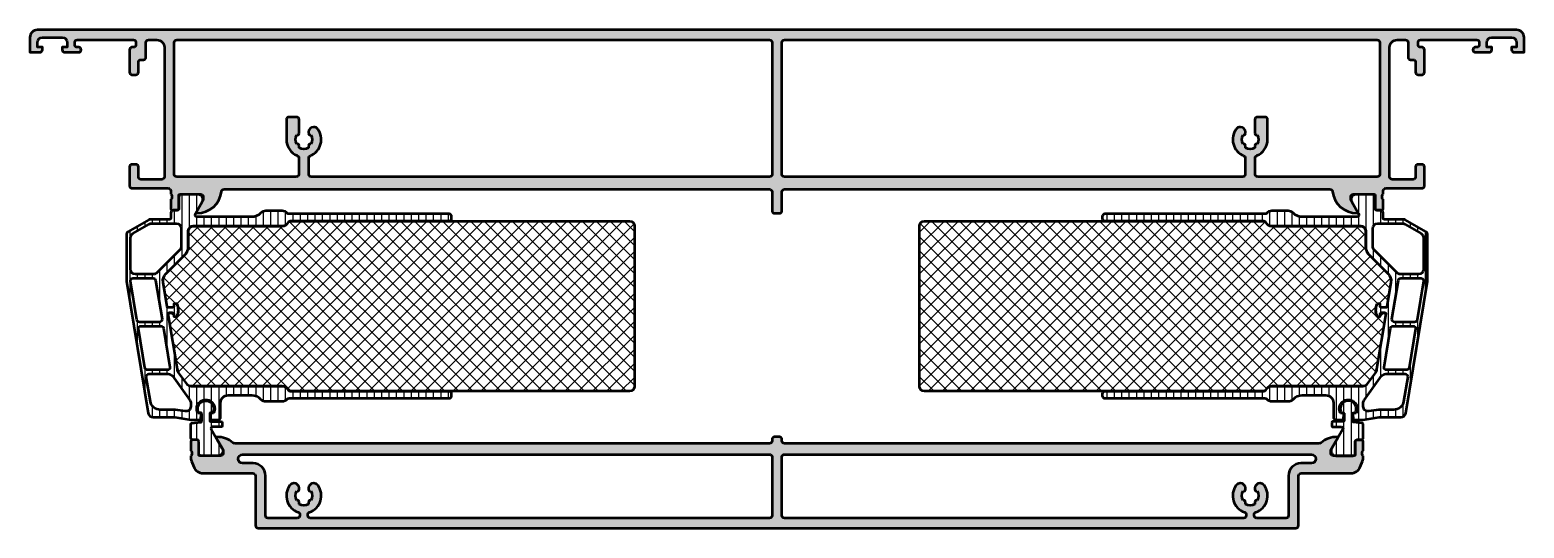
# Model space of a CAD drawing. Extents: x -35 to 265, y 0 to 100.
import ezdxf

# ---------------------------------------------------------------- set-up
doc = ezdxf.new("R2010")
doc.units = 0
for name, color, linetype, lineweight in [('0S-Alu contour', 7, 'Continuous', 50), ('0S-Alu hatch', 252, 'Continuous', 25), ('0S-Plastic contour', 254, 'Continuous', 50), ('0S-Plastic hatch', 253, 'Continuous', 25), ('0S-PT contour', 91, 'Continuous', 50), ('0S-PT hatch', 103, 'Continuous', 25)]:
    doc.layers.add(name, color=color, linetype=linetype, lineweight=lineweight)

# ---------------------------------------------------------------- blocks, each defined once
blk = doc.blocks.new('469750__42D2A090_26D8_40AA_8A73_BEFC213AF1CC_')
at = {"layer": '0S-Alu hatch'}
h = blk.add_hatch(color=256, dxfattribs=at)
edge = h.paths.add_edge_path()
edge.add_line((243.2, 93.5), (243.2, 91.5))
edge.add_arc((243.7, 91.5), 0.5, 180, 270)
edge.add_line((243.7, 91), (244.5, 91))
edge.add_arc((244.5, 91.5), 0.5, 270, 360)
edge.add_line((245, 91.5), (245, 96))
edge.add_arc((244.5, 96), 0.5, 0, 90)
edge.add_line((244.5, 96.5), (244.2, 96.5))
edge.add_ellipse((244.2, 97), major_axis=(-0.5, 0), ratio=1, start_angle=0, end_angle=90, ccw=False)
edge.add_line((243.7, 97), (243.7, 97.5))
edge.add_ellipse((244.2, 97.5), major_axis=(-0.5, 0), ratio=1, start_angle=270, end_angle=360, ccw=False)
edge.add_line((244.2, 98), (255.5, 98))
edge.add_ellipse((255.5, 97.5), major_axis=(-0.5, 0), ratio=1, start_angle=180, end_angle=270, ccw=False)
edge.add_line((256, 97.5), (256, 97))
edge.add_ellipse((255.5, 97), major_axis=(-0.5, 0), ratio=1, start_angle=90, end_angle=180, ccw=False)
edge.add_line((255.5, 96.5), (255.2, 96.5))
edge.add_arc((255.2, 96), 0.5, 90, 270)
edge.add_line((255.2, 95.5), (258, 95.5))
edge.add_arc((258, 96), 0.5, 270, 360)
edge.add_line((258.5, 96), (258.5, 96.5))
edge.add_line((258.5, 96.5), (257.5, 96.5))
edge.add_line((257.5, 96.5), (257.5, 97.5))
edge.add_ellipse((258.5, 97.5), major_axis=(-1, 0), ratio=1, start_angle=270, end_angle=360, ccw=False)
edge.add_line((258.5, 98.5), (262.5, 98.5))
edge.add_ellipse((262.5, 97.5), major_axis=(-1, 0), ratio=1, start_angle=180, end_angle=270, ccw=False)
edge.add_line((263.5, 97.5), (263.5, 96.5))
edge.add_line((263.5, 96.5), (262.5, 96.5))
edge.add_line((262.5, 96.5), (262.5, 96))
edge.add_arc((263, 96), 0.5, 180, 270)
edge.add_line((263, 95.5), (265, 95.5))
edge.add_line((265, 95.5), (265, 98.5))
edge.add_arc((263.5, 98.5), 1.5, 0, 90)
edge.add_line((263.5, 100), (-33.5, 100))
edge.add_arc((-33.5, 98.5), 1.5, 90, 180)
edge.add_line((-35, 98.5), (-35, 95.5))
edge.add_line((-35, 95.5), (-33, 95.5))
edge.add_arc((-33, 96), 0.5, 270, 360)
edge.add_line((-32.5, 96), (-32.5, 96.5))
edge.add_line((-32.5, 96.5), (-33.5, 96.5))
edge.add_line((-33.5, 96.5), (-33.5, 97.5))
edge.add_ellipse((-32.5, 97.5), major_axis=(-1, 0), ratio=1, start_angle=270, end_angle=360, ccw=False)
edge.add_line((-32.5, 98.5), (-28.5, 98.5))
edge.add_ellipse((-28.5, 97.5), major_axis=(-1, 0), ratio=1, start_angle=180, end_angle=270, ccw=False)
edge.add_line((-27.5, 97.5), (-27.5, 96.5))
edge.add_line((-27.5, 96.5), (-28.5, 96.5))
edge.add_line((-28.5, 96.5), (-28.5, 96))
edge.add_arc((-28, 96), 0.5, 180, 270)
edge.add_line((-28, 95.5), (-25.2, 95.5))
edge.add_arc((-25.2, 96), 0.5, 270, 450)
edge.add_line((-25.2, 96.5), (-25.5, 96.5))
edge.add_ellipse((-25.5, 97), major_axis=(-0.5, 0), ratio=1, start_angle=0, end_angle=90, ccw=False)
edge.add_line((-26, 97), (-26, 97.5))
edge.add_ellipse((-25.5, 97.5), major_axis=(-0.5, 0), ratio=1, start_angle=270, end_angle=360, ccw=False)
edge.add_line((-25.5, 98), (-14.2, 98))
edge.add_ellipse((-14.2, 97.5), major_axis=(-0.5, 0), ratio=1, start_angle=180, end_angle=270, ccw=False)
edge.add_line((-13.7, 97.5), (-13.7, 97))
edge.add_ellipse((-14.2, 97), major_axis=(-0.5, 0), ratio=1, start_angle=90, end_angle=180, ccw=False)
edge.add_line((-14.2, 96.5), (-14.5, 96.5))
edge.add_arc((-14.5, 96), 0.5, 90, 180)
edge.add_line((-15, 96), (-15, 91.5))
edge.add_arc((-14.5, 91.5), 0.5, 180, 270)
edge.add_line((-14.5, 91), (-13.7, 91))
edge.add_arc((-13.7, 91.5), 0.5, 270, 360)
edge.add_line((-13.2, 91.5), (-13.2, 93.5))
edge.add_ellipse((-12.7, 93.5), major_axis=(-0.5, 0), ratio=1, start_angle=270, end_angle=360, ccw=False)
edge.add_line((-12.7, 94), (-12.2, 94))
edge.add_arc((-12.2, 94.5), 0.5, 270, 360)
edge.add_line((-11.7, 94.5), (-11.7, 97.5))
edge.add_ellipse((-11.2, 97.5), major_axis=(-0.5, 0), ratio=1, start_angle=270, end_angle=360, ccw=False)
edge.add_line((-11.2, 98), (-9.5, 98))
edge.add_ellipse((-9.5, 96.5), major_axis=(-1.5, 0), ratio=1, start_angle=180, end_angle=270, ccw=False)
edge.add_line((-8, 96.5), (-8, 70.5))
edge.add_ellipse((-8.5, 70.5), major_axis=(-0.5, 0), ratio=1, start_angle=90, end_angle=180, ccw=False)
edge.add_line((-8.5, 70), (-12.7, 70))
edge.add_ellipse((-12.7, 70.5), major_axis=(-0.5, 0), ratio=1, start_angle=0, end_angle=90, ccw=False)
edge.add_line((-13.2, 70.5), (-13.2, 72.5))
edge.add_arc((-13.7, 72.5), 0.5, 0, 90)
edge.add_line((-13.7, 73), (-14.5, 73))
edge.add_arc((-14.5, 72.5), 0.5, 90, 180)
edge.add_line((-15, 72.5), (-15, 68.7))
edge.add_arc((-14.5, 68.7), 0.5, 180, 270)
edge.add_line((-14.5, 68.2), (-7.2, 68.2))
edge.add_ellipse((-7.2, 67.7), major_axis=(-0.5, 0), ratio=1, start_angle=180, end_angle=270, ccw=False)
edge.add_line((-6.7, 67.7), (-6.7, 67))
edge.add_ellipse((-6.8, 66.72), major_axis=(-0.3, 0), ratio=1, start_angle=180, end_angle=250.5288, ccw=False)
edge.add_line((-6.5, 66.72), (-6.5, 66.28))
edge.add_ellipse((-6.8, 66.28), major_axis=(-0.3, 0), ratio=1, start_angle=109.4712, end_angle=180, ccw=False)
edge.add_line((-6.7, 66), (-6.7, 64.1))
edge.add_arc((-6.4, 64.1), 0.3, 180, 270)
edge.add_line((-6.4, 63.8), (-5.41, 63.8))
edge.add_arc((-5.41, 64.1), 0.3, 270, 360)
edge.add_line((-5.11, 64.1), (-5.11, 66.8))
edge.add_ellipse((-4.91, 66.8), major_axis=(-0.2, 0), ratio=1, start_angle=270, end_angle=360, ccw=False)
edge.add_line((-4.91, 67), (-0.7, 67))
edge.add_ellipse((-0.7, 66.5), major_axis=(-0.5, 0), ratio=1, start_angle=180, end_angle=270, ccw=False)
edge.add_line((-0.2, 66.5), (-0.2, 65.8))
edge.add_line((-0.2, 65.8), (-1.58, 63.41))
edge.add_arc((-1.46, 63.34), 0.138, 150, 270)
edge.add_arc((-1.46, 68.2), 5, 270, 352.688)
edge.add_ellipse((3.99, 67.5), major_axis=(-0.5, 0), ratio=1, start_angle=270, end_angle=352.688, ccw=False)
edge.add_line((3.99, 68), (113.5, 68))
edge.add_ellipse((113.5, 67.5), major_axis=(-0.5, 0), ratio=1, start_angle=180, end_angle=270, ccw=False)
edge.add_line((114, 67.5), (114, 63.7))
edge.add_arc((114.5, 63.7), 0.5, 180, 270)
edge.add_line((114.5, 63.2), (115.5, 63.2))
edge.add_arc((115.5, 63.7), 0.5, 270, 360)
edge.add_line((116, 63.7), (116, 67.5))
edge.add_ellipse((116.5, 67.5), major_axis=(-0.5, 0), ratio=1, start_angle=270, end_angle=360, ccw=False)
edge.add_line((116.5, 68), (226.01, 68))
edge.add_ellipse((226.01, 67.5), major_axis=(-0.5, 0), ratio=1, start_angle=187.312, end_angle=270, ccw=False)
edge.add_arc((231.46, 68.2), 5, 187.312, 270)
edge.add_arc((231.46, 63.34), 0.138, 270, 390)
edge.add_line((231.58, 63.41), (230.2, 65.8))
edge.add_line((230.2, 65.8), (230.2, 66.5))
edge.add_ellipse((230.7, 66.5), major_axis=(-0.5, 0), ratio=1, start_angle=270, end_angle=360, ccw=False)
edge.add_line((230.7, 67), (234.91, 67))
edge.add_ellipse((234.91, 66.8), major_axis=(-0.2, 0), ratio=1, start_angle=180, end_angle=270, ccw=False)
edge.add_line((235.11, 66.8), (235.11, 64.1))
edge.add_arc((235.41, 64.1), 0.3, 180, 270)
edge.add_line((235.41, 63.8), (236.4, 63.8))
edge.add_arc((236.4, 64.1), 0.3, 270, 360)
edge.add_line((236.7, 64.1), (236.7, 66))
edge.add_ellipse((236.8, 66.28), major_axis=(-0.3, 0), ratio=1, start_angle=0, end_angle=70.5288, ccw=False)
edge.add_line((236.5, 66.28), (236.5, 66.72))
edge.add_ellipse((236.8, 66.72), major_axis=(-0.3, 0), ratio=1, start_angle=289.4712, end_angle=360, ccw=False)
edge.add_line((236.7, 67), (236.7, 67.7))
edge.add_ellipse((237.2, 67.7), major_axis=(-0.5, 0), ratio=1, start_angle=270, end_angle=360, ccw=False)
edge.add_line((237.2, 68.2), (244.5, 68.2))
edge.add_arc((244.5, 68.7), 0.5, 270, 360)
edge.add_line((245, 68.7), (245, 72.5))
edge.add_arc((244.5, 72.5), 0.5, 0, 90)
edge.add_line((244.5, 73), (243.7, 73))
edge.add_arc((243.7, 72.5), 0.5, 90, 180)
edge.add_line((243.2, 72.5), (243.2, 70.5))
edge.add_ellipse((242.7, 70.5), major_axis=(-0.5, 0), ratio=1, start_angle=90, end_angle=180, ccw=False)
edge.add_line((242.7, 70), (238.5, 70))
edge.add_ellipse((238.5, 70.5), major_axis=(-0.5, 0), ratio=1, start_angle=0, end_angle=90, ccw=False)
edge.add_line((238, 70.5), (238, 96.5))
edge.add_ellipse((239.5, 96.5), major_axis=(-1.5, 0), ratio=1, start_angle=270, end_angle=360, ccw=False)
edge.add_line((239.5, 98), (241.2, 98))
edge.add_ellipse((241.2, 97.5), major_axis=(-0.5, 0), ratio=1, start_angle=180, end_angle=270, ccw=False)
edge.add_line((241.7, 97.5), (241.7, 94.5))
edge.add_arc((242.2, 94.5), 0.5, 180, 270)
edge.add_line((242.2, 94), (242.7, 94))
edge.add_ellipse((242.7, 93.5), major_axis=(-0.5, 0), ratio=1, start_angle=180, end_angle=270, ccw=False)
edge = h.paths.add_edge_path()
edge.add_ellipse((-5.5, 71), major_axis=(-0.5, 0), ratio=1, start_angle=0, end_angle=90, ccw=False)
edge.add_line((-6, 71), (-6, 97.5))
edge.add_ellipse((-5.5, 97.5), major_axis=(-0.5, 0), ratio=1, start_angle=270, end_angle=360, ccw=False)
edge.add_line((-5.5, 98), (113.5, 98))
edge.add_ellipse((113.5, 97.5), major_axis=(-0.5, 0), ratio=1, start_angle=180, end_angle=270, ccw=False)
edge.add_line((114, 97.5), (114, 71))
edge.add_ellipse((113.5, 71), major_axis=(-0.5, 0), ratio=1, start_angle=90, end_angle=180, ccw=False)
edge.add_line((113.5, 70.5), (21.5, 70.5))
edge.add_ellipse((21.5, 71), major_axis=(-0.5, 0), ratio=1, start_angle=0, end_angle=90, ccw=False)
edge.add_line((21, 71), (21, 74.29))
edge.add_ellipse((21.5, 74.29), major_axis=(-0.5, 0), ratio=1, start_angle=292.0243, end_angle=360, ccw=False)
edge.add_arc((20, 78), 3.5, 292.0243, 396.8699)
edge.add_arc((22, 79.5), 1, 36.8699, 90)
edge.add_line((22, 80.5), (21.95, 80.5))
edge.add_arc((21.95, 79.5), 1, 90, 180)
edge.add_line((20.95, 79.5), (20.95, 79.22))
edge.add_arc((21.25, 79.22), 0.3, 180, 299.9378)
edge.add_ellipse((20, 78), major_axis=(-1.7, 0), ratio=1, start_angle=145.4229, end_angle=214.5771, ccw=False)
edge.add_arc((21.25, 76.77), 0.3, 60.0622, 180)
edge.add_line((20.95, 76.77), (20.95, 76.3))
edge.add_ellipse((20, 78), major_axis=(-1.95, 0), ratio=1, start_angle=60.8446, end_angle=119.1554, ccw=False)
edge.add_line((19.05, 76.3), (19.05, 76.77))
edge.add_arc((18.75, 76.77), 0.3, 0, 119.9378)
edge.add_ellipse((20, 78), major_axis=(-1.7, 0), ratio=1, start_angle=-34.5771, end_angle=34.5771, ccw=False)
edge.add_arc((18.75, 79.22), 0.3, 240.0622, 360)
edge.add_line((19.05, 79.22), (19.05, 82))
edge.add_arc((18.55, 82), 0.5, 0, 90)
edge.add_line((18.55, 82.5), (17, 82.5))
edge.add_arc((17, 82), 0.5, 90, 180)
edge.add_line((16.5, 82), (16.5, 78))
edge.add_arc((20, 78), 3.5, 180, 247.9757)
edge.add_ellipse((18.5, 74.29), major_axis=(-0.5, 0), ratio=1, start_angle=180, end_angle=247.9757, ccw=False)
edge.add_line((19, 74.29), (19, 71))
edge.add_ellipse((18.5, 71), major_axis=(-0.5, 0), ratio=1, start_angle=90, end_angle=180, ccw=False)
edge.add_line((18.5, 70.5), (-5.5, 70.5))
edge = h.paths.add_edge_path()
edge.add_ellipse((208.5, 71), major_axis=(-0.5, 0), ratio=1, start_angle=90, end_angle=180, ccw=False)
edge.add_line((208.5, 70.5), (116.5, 70.5))
edge.add_ellipse((116.5, 71), major_axis=(-0.5, 0), ratio=1, start_angle=0, end_angle=90, ccw=False)
edge.add_line((116, 71), (116, 97.5))
edge.add_ellipse((116.5, 97.5), major_axis=(-0.5, 0), ratio=1, start_angle=270, end_angle=360, ccw=False)
edge.add_line((116.5, 98), (235.5, 98))
edge.add_ellipse((235.5, 97.5), major_axis=(-0.5, 0), ratio=1, start_angle=180, end_angle=270, ccw=False)
edge.add_line((236, 97.5), (236, 71))
edge.add_ellipse((235.5, 71), major_axis=(-0.5, 0), ratio=1, start_angle=90, end_angle=180, ccw=False)
edge.add_line((235.5, 70.5), (211.5, 70.5))
edge.add_ellipse((211.5, 71), major_axis=(-0.5, 0), ratio=1, start_angle=0, end_angle=90, ccw=False)
edge.add_line((211, 71), (211, 74.29))
edge.add_ellipse((211.5, 74.29), major_axis=(-0.5, 0), ratio=1, start_angle=292.0243, end_angle=360, ccw=False)
edge.add_arc((210, 78), 3.5, 292.0243, 360)
edge.add_line((213.5, 78), (213.5, 82))
edge.add_arc((213, 82), 0.5, 0, 90)
edge.add_line((213, 82.5), (211.45, 82.5))
edge.add_arc((211.45, 82), 0.5, 90, 180)
edge.add_line((210.95, 82), (210.95, 79.22))
edge.add_arc((211.25, 79.22), 0.3, 180, 299.9378)
edge.add_ellipse((210, 78), major_axis=(-1.7, 0), ratio=1, start_angle=145.4229, end_angle=214.5771, ccw=False)
edge.add_arc((211.25, 76.77), 0.3, 60.0622, 180)
edge.add_line((210.95, 76.77), (210.95, 76.3))
edge.add_ellipse((210, 78), major_axis=(-1.95, 0), ratio=1, start_angle=60.8446, end_angle=119.1554, ccw=False)
edge.add_line((209.05, 76.3), (209.05, 76.77))
edge.add_arc((208.75, 76.77), 0.3, 0, 119.9378)
edge.add_ellipse((210, 78), major_axis=(-1.7, 0), ratio=1, start_angle=-34.5771, end_angle=34.5771, ccw=False)
edge.add_arc((208.75, 79.22), 0.3, 240.0622, 360)
edge.add_line((209.05, 79.22), (209.05, 79.5))
edge.add_arc((208.05, 79.5), 1, 0, 90)
edge.add_line((208.05, 80.5), (208, 80.5))
edge.add_arc((208, 79.5), 1, 90, 143.1301)
edge.add_arc((210, 78), 3.5, 143.1301, 247.9757)
edge.add_ellipse((208.5, 74.29), major_axis=(-0.5, 0), ratio=1, start_angle=180, end_angle=247.9757, ccw=False)
edge.add_line((209, 74.29), (209, 71))
at = {"layer": '0S-Alu contour', "color": 7}
for points in [[(263.5, 100), (-33.5, 100)], [(-35, 98.5), (-35, 95.5), (-33, 95.5)], [(-32.5, 96), (-32.5, 96.5), (-33.5, 96.5), (-33.5, 97.5)], [(-32.5, 98.5), (-28.5, 98.5)], [(-27.5, 97.5), (-27.5, 96.5), (-28.5, 96.5), (-28.5, 96)], [(-26, 97), (-26, 97.5)], [(-25.5, 98), (-14.2, 98)], [(-25.2, 96.5), (-25.5, 96.5)], [(-14.2, 96.5), (-14.5, 96.5)], [(-13.7, 97.5), (-13.7, 97)], [(-11.7, 94.5), (-11.7, 97.5)], [(-11.2, 98), (-9.5, 98)], [(-8, 96.5), (-8, 70.5)], [(-6, 71), (-6, 97.5)], [(-5.5, 98), (113.5, 98)], [(114, 97.5), (114, 71)], [(116, 71), (116, 97.5)], [(116.5, 98), (235.5, 98)], [(236, 97.5), (236, 71)], [(238, 70.5), (238, 96.5)], [(239.5, 98), (241.2, 98)], [(241.7, 97.5), (241.7, 94.5)], [(243.7, 97), (243.7, 97.5)], [(244.2, 98), (255.5, 98)], [(244.5, 96.5), (244.2, 96.5)], [(255.5, 96.5), (255.2, 96.5)], [(256, 97.5), (256, 97)], [(258.5, 96), (258.5, 96.5), (257.5, 96.5), (257.5, 97.5)], [(258.5, 98.5), (262.5, 98.5)], [(263.5, 97.5), (263.5, 96.5), (262.5, 96.5), (262.5, 96)], [(263, 95.5), (265, 95.5), (265, 98.5)], [(-28, 95.5), (-25.2, 95.5)], [(-15, 96), (-15, 91.5)], [(-13.2, 91.5), (-13.2, 93.5)], [(-12.7, 94), (-12.2, 94)], [(242.2, 94), (242.7, 94)], [(243.2, 93.5), (243.2, 91.5)], [(245, 91.5), (245, 96)], [(255.2, 95.5), (258, 95.5)], [(-14.5, 91), (-13.7, 91)], [(243.7, 91), (244.5, 91)], [(16.5, 82), (16.5, 78)], [(18.55, 82.5), (17, 82.5)], [(19.05, 79.22), (19.05, 82)], [(210.95, 82), (210.95, 79.22)], [(213, 82.5), (211.45, 82.5)], [(213.5, 78), (213.5, 82)], [(20.95, 79.5), (20.95, 79.22)], [(22, 80.5), (21.95, 80.5)], [(208.05, 80.5), (208, 80.5)], [(209.05, 79.22), (209.05, 79.5)], [(19.05, 76.3), (19.05, 76.77)], [(20.95, 76.77), (20.95, 76.3)], [(209.05, 76.3), (209.05, 76.77)], [(210.95, 76.77), (210.95, 76.3)], [(-15, 72.5), (-15, 68.7)], [(-13.7, 73), (-14.5, 73)], [(-13.2, 70.5), (-13.2, 72.5)], [(19, 74.29), (19, 71)], [(21, 71), (21, 74.29)], [(209, 74.29), (209, 71)], [(211, 71), (211, 74.29)], [(243.2, 72.5), (243.2, 70.5)], [(244.5, 73), (243.7, 73)], [(245, 68.7), (245, 72.5)], [(-8.5, 70), (-12.7, 70)], [(18.5, 70.5), (-5.5, 70.5)], [(113.5, 70.5), (21.5, 70.5)], [(208.5, 70.5), (116.5, 70.5)], [(235.5, 70.5), (211.5, 70.5)], [(242.7, 70), (238.5, 70)], [(-14.5, 68.2), (-7.2, 68.2)], [(-6.7, 67.7), (-6.7, 67)], [(-6.5, 66.72), (-6.5, 66.28)], [(-5.11, 64.1), (-5.11, 66.8)], [(-4.91, 67), (-0.7, 67)], [(-0.2, 66.5), (-0.2, 65.8), (-1.58, 63.41)], [(3.99, 68), (113.5, 68)], [(114, 67.5), (114, 63.7)], [(116, 63.7), (116, 67.5)], [(116.5, 68), (226.01, 68)], [(231.58, 63.41), (230.2, 65.8), (230.2, 66.5)], [(230.7, 67), (234.91, 67)], [(235.11, 66.8), (235.11, 64.1)], [(236.5, 66.28), (236.5, 66.72)], [(236.7, 67), (236.7, 67.7)], [(237.2, 68.2), (244.5, 68.2)], [(-6.7, 66), (-6.7, 64.1)], [(-6.4, 63.8), (-5.41, 63.8)], [(114.5, 63.2), (115.5, 63.2)], [(235.41, 63.8), (236.4, 63.8)], [(236.7, 64.1), (236.7, 66)]]:
    blk.add_lwpolyline(points, dxfattribs=at)
for centre, radius, start, end in [((-33.5, 98.5), 1.5, 90, 180), ((263.5, 98.5), 1.5, 0, 90), ((-25.2, 96), 0.5, 270, 90), ((-14.5, 96), 0.5, 90, 180), ((244.5, 96), 0.5, 0, 90), ((255.2, 96), 0.5, 90, 270), ((-33, 96), 0.5, 270, 0), ((-28, 96), 0.5, 180, 270), ((-12.2, 94.5), 0.5, 270, 0), ((242.2, 94.5), 0.5, 180, 270), ((258, 96), 0.5, 270, 0), ((263, 96), 0.5, 180, 270), ((-14.5, 91.5), 0.5, 180, 270), ((-13.7, 91.5), 0.5, 270, 0), ((243.7, 91.5), 0.5, 180, 270), ((244.5, 91.5), 0.5, 270, 0), ((17, 82), 0.5, 90, 180), ((18.55, 82), 0.5, 0, 90), ((211.45, 82), 0.5, 90, 180), ((213, 82), 0.5, 0, 90), ((18.75, 79.22), 0.3, 240.0622, 0), ((21.95, 79.5), 1, 90, 180), ((21.25, 79.22), 0.3, 180, 299.9378), ((20, 78), 3.5, 292.0243, 36.8699), ((22, 79.5), 1, 36.8699, 90), ((210, 78), 3.5, 143.1301, 247.9757), ((208, 79.5), 1, 90, 143.1301), ((208.05, 79.5), 1, 0, 90), ((208.75, 79.22), 0.3, 240.0622, 0), ((211.25, 79.22), 0.3, 180, 299.9378), ((20, 78), 3.5, 180, 247.9757), ((18.75, 76.77), 0.3, 0, 119.9378), ((21.25, 76.77), 0.3, 60.0622, 180), ((208.75, 76.77), 0.3, 0, 119.9378), ((211.25, 76.77), 0.3, 60.0622, 180), ((210, 78), 3.5, 292.0243, 0), ((-14.5, 72.5), 0.5, 90, 180), ((-13.7, 72.5), 0.5, 0, 90), ((243.7, 72.5), 0.5, 90, 180), ((244.5, 72.5), 0.5, 0, 90), ((-14.5, 68.7), 0.5, 180, 270), ((-1.46, 68.2), 5, 270, 352.688), ((231.46, 68.2), 5, 187.312, 270), ((244.5, 68.7), 0.5, 270, 0), ((-6.4, 64.1), 0.3, 180, 270), ((-5.41, 64.1), 0.3, 270, 0), ((-1.46, 63.34), 0.138, 150, 270), ((114.5, 63.7), 0.5, 180, 270), ((115.5, 63.7), 0.5, 270, 0), ((231.46, 63.34), 0.138, 270, 30), ((235.41, 64.1), 0.3, 180, 270), ((236.4, 64.1), 0.3, 270, 0)]:
    blk.add_arc(centre, radius, start, end, dxfattribs=at)
at = {"layer": '0S-Alu contour', "color": 7, "extrusion": (0, 0, -1)}
for centre, radius, start, end in [((32.5, 97.5), 1, 0, 90), ((28.5, 97.5), 1, 90, 180), ((25.5, 97.5), 0.5, 0, 90), ((25.5, 97), 0.5, 270, 0), ((14.2, 97.5), 0.5, 90, 180), ((14.2, 97), 0.5, 180, 270), ((11.2, 97.5), 0.5, 0, 90), ((9.5, 96.5), 1.5, 90, 180), ((5.5, 97.5), 0.5, 0, 90), ((-113.5, 97.5), 0.5, 90, 180), ((-116.5, 97.5), 0.5, 0, 90), ((-235.5, 97.5), 0.5, 90, 180), ((-239.5, 96.5), 1.5, 0, 90), ((-241.2, 97.5), 0.5, 90, 180), ((-244.2, 97.5), 0.5, 0, 90), ((-244.2, 97), 0.5, 270, 0), ((-255.5, 97.5), 0.5, 90, 180), ((-255.5, 97), 0.5, 180, 270), ((-258.5, 97.5), 1, 0, 90), ((-262.5, 97.5), 1, 90, 180), ((12.7, 93.5), 0.5, 0, 90), ((-242.7, 93.5), 0.5, 90, 180), ((-20, 78), 1.7, 325.4229, 34.5771), ((-20, 78), 1.7, 145.4229, 214.5771), ((-210, 78), 1.7, 325.4229, 34.5771), ((-210, 78), 1.7, 145.4229, 214.5771), ((-20, 78), 1.95, 240.8446, 299.1554), ((-210, 78), 1.95, 240.8446, 299.1554), ((-18.5, 74.29), 0.5, 112.0243, 180), ((-21.5, 74.29), 0.5, 0, 67.9757), ((-208.5, 74.29), 0.5, 112.0243, 180), ((-211.5, 74.29), 0.5, 0, 67.9757), ((12.7, 70.5), 0.5, 270, 0), ((8.5, 70.5), 0.5, 180, 270), ((5.5, 71), 0.5, 270, 0), ((-18.5, 71), 0.5, 180, 270), ((-21.5, 71), 0.5, 270, 0), ((-113.5, 71), 0.5, 180, 270), ((-116.5, 71), 0.5, 270, 0), ((-208.5, 71), 0.5, 180, 270), ((-211.5, 71), 0.5, 270, 0), ((-235.5, 71), 0.5, 180, 270), ((-238.5, 70.5), 0.5, 270, 0), ((-242.7, 70.5), 0.5, 180, 270), ((7.2, 67.7), 0.5, 90, 180), ((6.8, 66.72), 0.3, 109.4712, 180), ((6.8, 66.28), 0.3, 180, 250.5288), ((4.91, 66.8), 0.2, 0, 90), ((0.7, 66.5), 0.5, 90, 180), ((-3.99, 67.5), 0.5, 7.312, 90), ((-113.5, 67.5), 0.5, 90, 180), ((-116.5, 67.5), 0.5, 0, 90), ((-226.01, 67.5), 0.5, 90, 172.688), ((-230.7, 66.5), 0.5, 0, 90), ((-234.91, 66.8), 0.2, 90, 180), ((-236.8, 66.72), 0.3, 0, 70.5288), ((-236.8, 66.28), 0.3, 289.4712, 0), ((-237.2, 67.7), 0.5, 0, 90)]:
    blk.add_arc(centre, radius, start, end, dxfattribs=at)
blk = doc.blocks.new('469880__F02B59CF_5611_4A9B_A2C8_AA778CE54122_')
at = {"layer": '0S-Alu hatch'}
h = blk.add_hatch(color=256, dxfattribs=at)
edge = h.paths.add_edge_path()
edge.add_line((219.7, 0.5), (219.7, 10.5))
edge.add_ellipse((220.2, 10.5), major_axis=(-0.5, 0), ratio=1, start_angle=270, end_angle=360, ccw=False)
edge.add_line((220.2, 11), (230.24, 11))
edge.add_arc((230.24, 13), 2, 270, 338.5)
edge.add_line((232.1, 12.27), (232.56, 13.45))
edge.add_arc((230.7, 14.18), 2, 338.5, 360)
edge.add_line((232.7, 14.18), (232.7, 14.5))
edge.add_ellipse((232.8, 14.78), major_axis=(-0.3, 0), ratio=1, start_angle=0, end_angle=70.5288, ccw=False)
edge.add_line((232.5, 14.78), (232.5, 15.22))
edge.add_ellipse((232.8, 15.22), major_axis=(-0.3, 0), ratio=1, start_angle=289.4712, end_angle=360, ccw=False)
edge.add_line((232.7, 15.5), (232.7, 17.4))
edge.add_arc((232.4, 17.4), 0.3, 0, 90)
edge.add_line((232.4, 17.7), (231.41, 17.7))
edge.add_arc((231.41, 17.4), 0.3, 90, 180)
edge.add_line((231.11, 17.4), (231.11, 14.7))
edge.add_ellipse((230.91, 14.7), major_axis=(-0.2, 0), ratio=1, start_angle=90, end_angle=180, ccw=False)
edge.add_line((230.91, 14.5), (226.7, 14.5))
edge.add_ellipse((226.7, 15), major_axis=(-0.5, 0), ratio=1, start_angle=0, end_angle=90, ccw=False)
edge.add_line((226.2, 15), (226.2, 15.7))
edge.add_line((226.2, 15.7), (227.58, 18.09))
edge.add_arc((227.46, 18.16), 0.138, 330, 450)
edge.add_arc((227.46, 13.3), 5, 90, 130.2142)
edge.add_ellipse((223.91, 17.5), major_axis=(-0.5, 0), ratio=1, start_angle=90, end_angle=130.2142, ccw=False)
edge.add_line((223.91, 17), (116.5, 17))
edge.add_ellipse((116.5, 17.5), major_axis=(-0.5, 0), ratio=1, start_angle=0, end_angle=90, ccw=False)
edge.add_line((116, 17.5), (116, 17.8))
edge.add_arc((115.5, 17.8), 0.5, 0, 90)
edge.add_line((115.5, 18.3), (114.5, 18.3))
edge.add_arc((114.5, 17.8), 0.5, 90, 180)
edge.add_line((114, 17.8), (114, 17.5))
edge.add_ellipse((113.5, 17.5), major_axis=(-0.5, 0), ratio=1, start_angle=90, end_angle=180, ccw=False)
edge.add_line((113.5, 17), (6.09, 17))
edge.add_ellipse((6.09, 17.5), major_axis=(-0.5, 0), ratio=1, start_angle=49.7858, end_angle=90, ccw=False)
edge.add_arc((2.54, 13.3), 5, 49.7858, 90)
edge.add_arc((2.54, 18.16), 0.138, 90, 210)
edge.add_line((2.42, 18.09), (3.8, 15.7))
edge.add_line((3.8, 15.7), (3.8, 15))
edge.add_ellipse((3.3, 15), major_axis=(-0.5, 0), ratio=1, start_angle=90, end_angle=180, ccw=False)
edge.add_line((3.3, 14.5), (-0.91, 14.5))
edge.add_ellipse((-0.91, 14.7), major_axis=(-0.2, 0), ratio=1, start_angle=0, end_angle=90, ccw=False)
edge.add_line((-1.11, 14.7), (-1.11, 17.4))
edge.add_arc((-1.41, 17.4), 0.3, 0, 90)
edge.add_line((-1.41, 17.7), (-2.4, 17.7))
edge.add_arc((-2.4, 17.4), 0.3, 90, 180)
edge.add_line((-2.7, 17.4), (-2.7, 15.5))
edge.add_ellipse((-2.8, 15.22), major_axis=(-0.3, 0), ratio=1, start_angle=180, end_angle=250.5288, ccw=False)
edge.add_line((-2.5, 15.22), (-2.5, 14.78))
edge.add_ellipse((-2.8, 14.78), major_axis=(-0.3, 0), ratio=1, start_angle=109.4712, end_angle=180, ccw=False)
edge.add_line((-2.7, 14.5), (-2.7, 14.18))
edge.add_arc((-0.7, 14.18), 2, 180, 201.5)
edge.add_line((-2.56, 13.45), (-2.1, 12.27))
edge.add_arc((-0.24, 13), 2, 201.5, 270)
edge.add_line((-0.24, 11), (9.8, 11))
edge.add_ellipse((9.8, 10.5), major_axis=(-0.5, 0), ratio=1, start_angle=180, end_angle=270, ccw=False)
edge.add_line((10.3, 10.5), (10.3, 0.5))
edge.add_arc((10.8, 0.5), 0.5, 180, 270)
edge.add_line((10.8, 0), (219.2, 0))
edge.add_arc((219.2, 0.5), 0.5, 270, 360)
edge = h.paths.add_edge_path()
edge.add_line((208.7, 2), (116.5, 2))
edge.add_ellipse((116.5, 2.5), major_axis=(-0.5, 0), ratio=1, start_angle=0, end_angle=90, ccw=False)
edge.add_line((116, 2.5), (116, 14.3))
edge.add_ellipse((116.5, 14.3), major_axis=(-0.5, 0), ratio=1, start_angle=270, end_angle=360, ccw=False)
edge.add_line((116.5, 14.8), (222.3, 14.8))
edge.add_ellipse((222.3, 13.9), major_axis=(-0.9, 0), ratio=1, start_angle=90, end_angle=270, ccw=False)
edge.add_line((222.3, 13), (220.2, 13))
edge.add_arc((220.2, 10.5), 2.5, 90, 180)
edge.add_line((217.7, 10.5), (217.7, 2.5))
edge.add_ellipse((217.2, 2.5), major_axis=(-0.5, 0), ratio=1, start_angle=90, end_angle=180, ccw=False)
edge.add_line((217.2, 2), (211.3, 2))
edge.add_ellipse((211.3, 2.5), major_axis=(-0.5, 0), ratio=1, start_angle=0, end_angle=90, ccw=False)
edge.add_line((210.8, 2.5), (210.8, 2.72))
edge.add_ellipse((211.3, 2.72), major_axis=(-0.5, 0), ratio=1, start_angle=288.9656, end_angle=360, ccw=False)
edge.add_arc((210, 6.5), 3.5, 288.9656, 396.8699)
edge.add_arc((212, 8), 1, 36.8699, 90)
edge.add_line((212, 9), (211.95, 9))
edge.add_arc((211.95, 8), 1, 90, 180)
edge.add_line((210.95, 8), (210.95, 7.72))
edge.add_arc((211.25, 7.72), 0.3, 180, 299.9378)
edge.add_ellipse((210, 6.5), major_axis=(-1.7, 0), ratio=1, start_angle=145.4229, end_angle=214.5771, ccw=False)
edge.add_arc((211.25, 5.27), 0.3, 60.0622, 180)
edge.add_line((210.95, 5.27), (210.95, 4.8))
edge.add_ellipse((210, 6.5), major_axis=(-1.95, 0), ratio=1, start_angle=60.8446, end_angle=119.1554, ccw=False)
edge.add_line((209.05, 4.8), (209.05, 5.27))
edge.add_arc((208.75, 5.27), 0.3, 0, 119.9378)
edge.add_ellipse((210, 6.5), major_axis=(-1.7, 0), ratio=1, start_angle=-34.5771, end_angle=34.5771, ccw=False)
edge.add_arc((208.75, 7.72), 0.3, 240.0622, 360)
edge.add_line((209.05, 7.72), (209.05, 8))
edge.add_arc((208.05, 8), 1, 0, 90)
edge.add_line((208.05, 9), (208, 9))
edge.add_arc((208, 8), 1, 90, 143.1301)
edge.add_arc((210, 6.5), 3.5, 143.1301, 251.0344)
edge.add_ellipse((208.7, 2.72), major_axis=(-0.5, 0), ratio=1, start_angle=180, end_angle=251.0344, ccw=False)
edge.add_line((209.2, 2.72), (209.2, 2.5))
edge.add_ellipse((208.7, 2.5), major_axis=(-0.5, 0), ratio=1, start_angle=90, end_angle=180, ccw=False)
edge = h.paths.add_edge_path()
edge.add_line((12.3, 2.5), (12.3, 10.5))
edge.add_arc((9.8, 10.5), 2.5, 0, 90)
edge.add_line((9.8, 13), (7.7, 13))
edge.add_ellipse((7.7, 13.9), major_axis=(-0.9, 0), ratio=1, start_angle=-90, end_angle=90, ccw=False)
edge.add_line((7.7, 14.8), (113.5, 14.8))
edge.add_ellipse((113.5, 14.3), major_axis=(-0.5, 0), ratio=1, start_angle=180, end_angle=270, ccw=False)
edge.add_line((114, 14.3), (114, 2.5))
edge.add_ellipse((113.5, 2.5), major_axis=(-0.5, 0), ratio=1, start_angle=90, end_angle=180, ccw=False)
edge.add_line((113.5, 2), (21.3, 2))
edge.add_ellipse((21.3, 2.5), major_axis=(-0.5, 0), ratio=1, start_angle=0, end_angle=90, ccw=False)
edge.add_line((20.8, 2.5), (20.8, 2.72))
edge.add_ellipse((21.3, 2.72), major_axis=(-0.5, 0), ratio=1, start_angle=288.9656, end_angle=360, ccw=False)
edge.add_arc((20, 6.5), 3.5, 288.9656, 396.8699)
edge.add_arc((22, 8), 1, 36.8699, 90)
edge.add_line((22, 9), (21.95, 9))
edge.add_arc((21.95, 8), 1, 90, 180)
edge.add_line((20.95, 8), (20.95, 7.72))
edge.add_arc((21.25, 7.72), 0.3, 180, 299.9378)
edge.add_ellipse((20, 6.5), major_axis=(-1.7, 0), ratio=1, start_angle=145.4229, end_angle=214.5771, ccw=False)
edge.add_arc((21.25, 5.27), 0.3, 60.0622, 180)
edge.add_line((20.95, 5.27), (20.95, 4.8))
edge.add_ellipse((20, 6.5), major_axis=(-1.95, 0), ratio=1, start_angle=60.8446, end_angle=119.1554, ccw=False)
edge.add_line((19.05, 4.8), (19.05, 5.27))
edge.add_arc((18.75, 5.27), 0.3, 0, 119.9378)
edge.add_ellipse((20, 6.5), major_axis=(-1.7, 0), ratio=1, start_angle=-34.5771, end_angle=34.5771, ccw=False)
edge.add_arc((18.75, 7.72), 0.3, 240.0622, 360)
edge.add_line((19.05, 7.72), (19.05, 8))
edge.add_arc((18.05, 8), 1, 0, 90)
edge.add_line((18.05, 9), (18, 9))
edge.add_arc((18, 8), 1, 90, 143.1301)
edge.add_arc((20, 6.5), 3.5, 143.1301, 251.0344)
edge.add_ellipse((18.7, 2.72), major_axis=(-0.5, 0), ratio=1, start_angle=180, end_angle=251.0344, ccw=False)
edge.add_line((19.2, 2.72), (19.2, 2.5))
edge.add_ellipse((18.7, 2.5), major_axis=(-0.5, 0), ratio=1, start_angle=90, end_angle=180, ccw=False)
edge.add_line((18.7, 2), (12.8, 2))
edge.add_ellipse((12.8, 2.5), major_axis=(-0.5, 0), ratio=1, start_angle=0, end_angle=90, ccw=False)
at = {"layer": '0S-Alu contour', "color": 7}
for points in [[(2.42, 18.09), (3.8, 15.7), (3.8, 15)], [(115.5, 18.3), (114.5, 18.3)], [(226.2, 15), (226.2, 15.7), (227.58, 18.09)], [(-2.7, 17.4), (-2.7, 15.5)], [(-2.5, 15.22), (-2.5, 14.78)], [(-1.41, 17.7), (-2.4, 17.7)], [(-1.11, 14.7), (-1.11, 17.4)], [(113.5, 17), (6.09, 17)], [(114, 17.8), (114, 17.5)], [(116, 17.5), (116, 17.8)], [(223.91, 17), (116.5, 17)], [(231.11, 17.4), (231.11, 14.7)], [(232.4, 17.7), (231.41, 17.7)], [(232.5, 14.78), (232.5, 15.22)], [(232.7, 15.5), (232.7, 17.4)], [(-2.7, 14.5), (-2.7, 14.18)], [(-2.56, 13.45), (-2.1, 12.27)], [(3.3, 14.5), (-0.91, 14.5)], [(7.7, 14.8), (113.5, 14.8)], [(9.8, 13), (7.7, 13)], [(114, 14.3), (114, 2.5)], [(116, 2.5), (116, 14.3)], [(116.5, 14.8), (222.3, 14.8)], [(222.3, 13), (220.2, 13)], [(230.91, 14.5), (226.7, 14.5)], [(232.1, 12.27), (232.56, 13.45)], [(232.7, 14.18), (232.7, 14.5)], [(-0.24, 11), (9.8, 11)], [(10.3, 10.5), (10.3, 0.5)], [(12.3, 2.5), (12.3, 10.5)], [(217.7, 10.5), (217.7, 2.5)], [(219.7, 0.5), (219.7, 10.5)], [(220.2, 11), (230.24, 11)], [(18.05, 9), (18, 9)], [(19.05, 7.72), (19.05, 8)], [(20.95, 8), (20.95, 7.72)], [(22, 9), (21.95, 9)], [(208.05, 9), (208, 9)], [(209.05, 7.72), (209.05, 8)], [(210.95, 8), (210.95, 7.72)], [(212, 9), (211.95, 9)], [(19.05, 4.8), (19.05, 5.27)], [(20.95, 5.27), (20.95, 4.8)], [(209.05, 4.8), (209.05, 5.27)], [(210.95, 5.27), (210.95, 4.8)], [(18.7, 2), (12.8, 2)], [(19.2, 2.72), (19.2, 2.5)], [(20.8, 2.5), (20.8, 2.72)], [(113.5, 2), (21.3, 2)], [(208.7, 2), (116.5, 2)], [(209.2, 2.72), (209.2, 2.5)], [(210.8, 2.5), (210.8, 2.72)], [(217.2, 2), (211.3, 2)], [(10.8, 0), (219.2, 0)]]:
    blk.add_lwpolyline(points, dxfattribs=at)
for centre, radius, start, end in [((2.54, 18.16), 0.138, 90, 210), ((2.54, 13.3), 5, 49.7858, 90), ((114.5, 17.8), 0.5, 90, 180), ((115.5, 17.8), 0.5, 0, 90), ((227.46, 13.3), 5, 90, 130.2142), ((227.46, 18.16), 0.138, 330, 90), ((-2.4, 17.4), 0.3, 90, 180), ((-1.41, 17.4), 0.3, 0, 90), ((231.41, 17.4), 0.3, 90, 180), ((232.4, 17.4), 0.3, 0, 90), ((-0.7, 14.18), 2, 180, 201.5), ((-0.24, 13), 2, 201.5, 270), ((9.8, 10.5), 2.5, 0, 90), ((220.2, 10.5), 2.5, 90, 180), ((230.24, 13), 2, 270, 338.5), ((230.7, 14.18), 2, 338.5, 0), ((20, 6.5), 3.5, 143.1301, 251.0344), ((18, 8), 1, 90, 143.1301), ((18.05, 8), 1, 0, 90), ((18.75, 7.72), 0.3, 240.0622, 0), ((21.95, 8), 1, 90, 180), ((21.25, 7.72), 0.3, 180, 299.9378), ((20, 6.5), 3.5, 288.9656, 36.8699), ((22, 8), 1, 36.8699, 90), ((210, 6.5), 3.5, 143.1301, 251.0344), ((208, 8), 1, 90, 143.1301), ((208.05, 8), 1, 0, 90), ((208.75, 7.72), 0.3, 240.0622, 0), ((211.95, 8), 1, 90, 180), ((211.25, 7.72), 0.3, 180, 299.9378), ((210, 6.5), 3.5, 288.9656, 36.8699), ((212, 8), 1, 36.8699, 90), ((18.75, 5.27), 0.3, 0, 119.9378), ((21.25, 5.27), 0.3, 60.0622, 180), ((208.75, 5.27), 0.3, 0, 119.9378), ((211.25, 5.27), 0.3, 60.0622, 180), ((10.8, 0.5), 0.5, 180, 270), ((219.2, 0.5), 0.5, 270, 0)]:
    blk.add_arc(centre, radius, start, end, dxfattribs=at)
at = {"layer": '0S-Alu contour', "color": 7, "extrusion": (0, 0, -1)}
for centre, radius, start, end in [((2.8, 15.22), 0.3, 109.4712, 180), ((-6.09, 17.5), 0.5, 270, 310.2142), ((-113.5, 17.5), 0.5, 180, 270), ((-116.5, 17.5), 0.5, 270, 0), ((-223.91, 17.5), 0.5, 229.7858, 270), ((-232.8, 15.22), 0.3, 0, 70.5288), ((2.8, 14.78), 0.3, 180, 250.5288), ((0.91, 14.7), 0.2, 270, 0), ((-3.3, 15), 0.5, 180, 270), ((-7.7, 13.9), 0.9, 270, 90), ((-113.5, 14.3), 0.5, 90, 180), ((-116.5, 14.3), 0.5, 0, 90), ((-222.3, 13.9), 0.9, 90, 270), ((-226.7, 15), 0.5, 270, 0), ((-230.91, 14.7), 0.2, 180, 270), ((-232.8, 14.78), 0.3, 289.4712, 0), ((-9.8, 10.5), 0.5, 90, 180), ((-220.2, 10.5), 0.5, 0, 90), ((-20, 6.5), 1.7, 325.4229, 34.5771), ((-20, 6.5), 1.7, 145.4229, 214.5771), ((-210, 6.5), 1.7, 325.4229, 34.5771), ((-210, 6.5), 1.7, 145.4229, 214.5771), ((-18.7, 2.72), 0.5, 108.9656, 180), ((-20, 6.5), 1.95, 240.8446, 299.1554), ((-21.3, 2.72), 0.5, 0, 71.0344), ((-208.7, 2.72), 0.5, 108.9656, 180), ((-210, 6.5), 1.95, 240.8446, 299.1554), ((-211.3, 2.72), 0.5, 0, 71.0344), ((-12.8, 2.5), 0.5, 270, 0), ((-18.7, 2.5), 0.5, 180, 270), ((-21.3, 2.5), 0.5, 270, 0), ((-113.5, 2.5), 0.5, 180, 270), ((-116.5, 2.5), 0.5, 270, 0), ((-208.7, 2.5), 0.5, 180, 270), ((-211.3, 2.5), 0.5, 270, 0), ((-217.2, 2.5), 0.5, 180, 270)]:
    blk.add_arc(centre, radius, start, end, dxfattribs=at)
blk = doc.blocks.new('475400__D19E75CF_5BCC_4AFD_B8CC_1974C7A1D587_')
at = {"layer": '0S-PT hatch'}
h = blk.add_hatch(dxfattribs=at)
h.set_pattern_fill('ANSI37', color=256, scale=0.625, angle=90, style=0)
edge = h.paths.add_edge_path()
edge.add_line((-2.2, 60.63), (15.62, 60.63))
edge.add_arc((15.62, 62.15), 1.52, 270, 333.6122)
edge.add_ellipse((17.24, 61.35), major_axis=(-0.28, 0), ratio=1, start_angle=270, end_angle=333.6122, ccw=False)
edge.add_line((17.24, 61.63), (85.4, 61.63))
edge.add_ellipse((85.4, 60.65), major_axis=(-0.98, 0), ratio=1, start_angle=180, end_angle=270, ccw=False)
edge.add_line((86.38, 60.65), (86.38, 28.45))
edge.add_ellipse((85.4, 28.45), major_axis=(-0.98, 0), ratio=1, start_angle=90, end_angle=180, ccw=False)
edge.add_line((85.4, 27.47), (17.24, 27.47))
edge.add_ellipse((17.24, 27.75), major_axis=(-0.28, 0), ratio=1, start_angle=26.3878, end_angle=90, ccw=False)
edge.add_arc((15.62, 26.95), 1.52, 26.3878, 90)
edge.add_line((15.62, 28.47), (-2.64, 28.47))
edge.add_ellipse((-2.64, 29.45), major_axis=(-0.98, 0), ratio=1, start_angle=36, end_angle=90, ccw=False)
edge.add_line((-3.43, 28.87), (-5.02, 31.06))
edge.add_ellipse((-3.42, 32.22), major_axis=(-1.98, 0), ratio=1, start_angle=9.3602, end_angle=36, ccw=False)
edge.add_line((-5.37, 31.9), (-7.21, 43.02))
edge.add_ellipse((-7.03, 43.05), major_axis=(-0.18, 0), ratio=1, start_angle=-90, end_angle=9.3602, ccw=False)
edge.add_line((-7.03, 43.23), (-6.39, 43.23))
edge.add_ellipse((-6.39, 42.95), major_axis=(-0.28, 0), ratio=1, start_angle=180, end_angle=270, ccw=False)
edge.add_line((-6.11, 42.95), (-6.11, 42.48))
edge.add_line((-6.11, 42.48), (-5.44, 42.48))
edge.add_arc((-8.29, 43.75), 3.12, 335.9803, 384.0197)
edge.add_line((-5.44, 45.02), (-6.11, 45.02))
edge.add_line((-6.11, 45.02), (-6.11, 44.55))
edge.add_ellipse((-6.39, 44.55), major_axis=(-0.28, 0), ratio=1, start_angle=90, end_angle=180, ccw=False)
edge.add_line((-6.39, 44.27), (-7.26, 44.27))
edge.add_ellipse((-7.26, 44.45), major_axis=(-0.18, 0), ratio=1, start_angle=9.3602, end_angle=90, ccw=False)
edge.add_line((-7.44, 44.42), (-8.25, 49.33))
edge.add_ellipse((-6.29, 49.65), major_axis=(-1.98, 0), ratio=1, start_angle=-45, end_angle=9.3602, ccw=False)
edge.add_line((-7.69, 51.05), (-3.77, 54.97))
edge.add_arc((-5.2, 56.4), 2.02, 315, 360)
edge.add_line((-3.18, 56.4), (-3.18, 59.65))
edge.add_ellipse((-2.2, 59.65), major_axis=(-0.98, 0), ratio=1, start_angle=270, end_angle=360, ccw=False)
at = {"layer": '0S-PT contour', "color": 7}
for points in [[(-2.2, 60.63), (15.62, 60.63)], [(17.24, 61.63), (85.4, 61.63)], [(86.38, 60.65), (86.38, 28.45)], [(-3.18, 56.4), (-3.18, 59.65)], [(-7.69, 51.05), (-3.77, 54.97)], [(-7.44, 44.42), (-8.25, 49.33)], [(-5.44, 45.02), (-6.11, 45.02), (-6.11, 44.55)], [(-6.39, 44.27), (-7.26, 44.27)], [(-5.37, 31.9), (-7.21, 43.02)], [(-7.03, 43.23), (-6.39, 43.23)], [(-6.11, 42.95), (-6.11, 42.48), (-5.44, 42.48)], [(-3.43, 28.87), (-5.02, 31.06)], [(15.62, 28.47), (-2.64, 28.47)], [(85.4, 27.47), (17.24, 27.47)]]:
    blk.add_lwpolyline(points, dxfattribs=at)
at = {"layer": '0S-PT contour', "color": 7, "extrusion": (0, 0, -1)}
for centre, radius, start, end in [((2.2, 59.65), 0.98, 0, 90), ((-17.24, 61.35), 0.28, 26.3878, 90), ((-85.4, 60.65), 0.98, 90, 180), ((6.29, 49.65), 1.98, 350.6398, 45), ((7.26, 44.45), 0.18, 270, 350.6398), ((7.03, 43.05), 0.18, 350.6398, 90), ((6.39, 44.55), 0.28, 180, 270), ((6.39, 42.95), 0.28, 90, 180), ((3.42, 32.22), 1.98, 324, 350.6398), ((2.64, 29.45), 0.98, 270, 324), ((-17.24, 27.75), 0.28, 270, 333.6122), ((-85.4, 28.45), 0.98, 180, 270)]:
    blk.add_arc(centre, radius, start, end, dxfattribs=at)
at = {"layer": '0S-PT contour', "color": 7}
for centre, radius, start, end in [((15.62, 62.15), 1.52, 270, 333.6122), ((-5.2, 56.4), 2.02, 315, 0), ((-8.29, 43.75), 3.12, 335.9803, 24.0197), ((15.62, 26.95), 1.52, 26.3878, 90)]:
    blk.add_arc(centre, radius, start, end, dxfattribs=at)
blk = doc.blocks.new('475400__3928C195_5FB5_49B9_8249_A2D2FF241048_')
at = {"layer": '0S-PT hatch'}
h = blk.add_hatch(dxfattribs=at)
h.set_pattern_fill('ANSI37', color=256, scale=0.625, angle=90, style=0)
edge = h.paths.add_edge_path()
edge.add_line((212.76, 27.47), (144.6, 27.47))
edge.add_ellipse((144.6, 28.45), major_axis=(-0.98, 0), ratio=1, start_angle=0, end_angle=90, ccw=False)
edge.add_line((143.62, 28.45), (143.62, 60.65))
edge.add_ellipse((144.6, 60.65), major_axis=(-0.98, 0), ratio=1, start_angle=270, end_angle=360, ccw=False)
edge.add_line((144.6, 61.63), (212.76, 61.63))
edge.add_ellipse((212.76, 61.35), major_axis=(-0.28, 0), ratio=1, start_angle=206.3878, end_angle=270, ccw=False)
edge.add_arc((214.37, 62.15), 1.52, 206.3878, 270)
edge.add_line((214.37, 60.63), (232.2, 60.63))
edge.add_ellipse((232.2, 59.65), major_axis=(-0.98, 0), ratio=1, start_angle=180, end_angle=270, ccw=False)
edge.add_line((233.18, 59.65), (233.18, 56.4))
edge.add_arc((235.2, 56.4), 2.02, 180, 225)
edge.add_line((233.77, 54.97), (237.69, 51.05))
edge.add_ellipse((236.29, 49.65), major_axis=(-1.98, 0), ratio=1, start_angle=170.6398, end_angle=225, ccw=False)
edge.add_line((238.25, 49.33), (237.44, 44.42))
edge.add_ellipse((237.26, 44.45), major_axis=(-0.18, 0), ratio=1, start_angle=90, end_angle=170.6398, ccw=False)
edge.add_line((237.26, 44.27), (236.39, 44.27))
edge.add_ellipse((236.39, 44.55), major_axis=(-0.28, 0), ratio=1, start_angle=0, end_angle=90, ccw=False)
edge.add_line((236.11, 44.55), (236.11, 45.02))
edge.add_line((236.11, 45.02), (235.44, 45.02))
edge.add_arc((238.29, 43.75), 3.12, 155.9803, 204.0197)
edge.add_line((235.44, 42.48), (236.11, 42.48))
edge.add_line((236.11, 42.48), (236.11, 42.95))
edge.add_ellipse((236.39, 42.95), major_axis=(-0.28, 0), ratio=1, start_angle=270, end_angle=360, ccw=False)
edge.add_line((236.39, 43.23), (237.03, 43.23))
edge.add_ellipse((237.03, 43.05), major_axis=(-0.18, 0), ratio=1, start_angle=170.6398, end_angle=270, ccw=False)
edge.add_line((237.21, 43.02), (235.37, 31.9))
edge.add_ellipse((233.42, 32.22), major_axis=(-1.98, 0), ratio=1, start_angle=144, end_angle=170.6398, ccw=False)
edge.add_line((235.02, 31.06), (233.43, 28.87))
edge.add_ellipse((232.64, 29.45), major_axis=(-0.98, 0), ratio=1, start_angle=90, end_angle=144, ccw=False)
edge.add_line((232.64, 28.47), (214.37, 28.47))
edge.add_arc((214.37, 26.95), 1.52, 90, 153.6122)
edge.add_ellipse((212.76, 27.75), major_axis=(-0.28, 0), ratio=1, start_angle=90, end_angle=153.6122, ccw=False)
at = {"layer": '0S-PT contour', "color": 7}
for points in [[(143.62, 28.45), (143.62, 60.65)], [(144.6, 61.63), (212.76, 61.63)], [(214.37, 60.63), (232.2, 60.63)], [(233.18, 59.65), (233.18, 56.4)], [(233.77, 54.97), (237.69, 51.05)], [(238.25, 49.33), (237.44, 44.42)], [(236.11, 44.55), (236.11, 45.02), (235.44, 45.02)], [(237.21, 43.02), (235.37, 31.9)], [(235.44, 42.48), (236.11, 42.48), (236.11, 42.95)], [(237.26, 44.27), (236.39, 44.27)], [(236.39, 43.23), (237.03, 43.23)], [(235.02, 31.06), (233.43, 28.87)], [(212.76, 27.47), (144.6, 27.47)], [(232.64, 28.47), (214.37, 28.47)]]:
    blk.add_lwpolyline(points, dxfattribs=at)
at = {"layer": '0S-PT contour', "color": 7, "extrusion": (0, 0, -1)}
for centre, radius, start, end in [((-144.6, 60.65), 0.98, 0, 90), ((-212.76, 61.35), 0.28, 90, 153.6122), ((-232.2, 59.65), 0.98, 90, 180), ((-236.29, 49.65), 1.98, 135, 189.3602), ((-236.39, 44.55), 0.28, 270, 0), ((-236.39, 42.95), 0.28, 0, 90), ((-237.03, 43.05), 0.18, 90, 189.3602), ((-237.26, 44.45), 0.18, 189.3602, 270), ((-233.42, 32.22), 1.98, 189.3602, 216), ((-144.6, 28.45), 0.98, 270, 0), ((-212.76, 27.75), 0.28, 206.3878, 270), ((-232.64, 29.45), 0.98, 216, 270)]:
    blk.add_arc(centre, radius, start, end, dxfattribs=at)
at = {"layer": '0S-PT contour', "color": 7}
for centre, radius, start, end in [((214.37, 62.15), 1.52, 206.3878, 270), ((235.2, 56.4), 2.02, 180, 225), ((238.29, 43.75), 3.12, 155.9803, 204.0197), ((214.37, 26.95), 1.52, 90, 153.6122)]:
    blk.add_arc(centre, radius, start, end, dxfattribs=at)
blk = doc.blocks.new('278045__5BD0D938_4ECE_44D7_A9FA_107AA1FEAA9C___DB52610F_45D9_4851_94F6_67E518676168_')
at = {"layer": '0S-Plastic hatch'}
h = blk.add_hatch(dxfattribs=at)
h.set_pattern_fill('ANSI31', color=256, scale=0.468, angle=45, style=0)
edge = h.paths.add_edge_path()
edge.add_line((-6.7, 63.29), (-6.7, 62.25))
edge.add_ellipse((-7, 62.25), major_axis=(-0.3, 0), ratio=1, start_angle=90, end_angle=180, ccw=False)
edge.add_line((-7, 61.95), (-10.87, 61.95))
edge.add_arc((-10.87, 61.45), 0.5, 90, 120)
edge.add_line((-11.12, 61.88), (-15.35, 59.44))
edge.add_arc((-15.1, 59), 0.5, 120, 180)
edge.add_line((-15.6, 59), (-15.6, 49.55))
edge.add_line((-15.6, 49.55), (-11.24, 23.09))
edge.add_arc((-10.25, 23.25), 1, 189.3602, 270)
edge.add_line((-10.25, 22.25), (-5.9, 22.25))
edge.add_line((-5.9, 22.25), (-2.7, 21.75))
edge.add_line((-2.7, 21.75), (-0.87, 21.75))
edge.add_arc((-0.87, 21.95), 0.2, 270, 355)
edge.add_line((-0.68, 21.93), (-0.6, 22.77))
edge.add_arc((-0.9, 22.8), 0.3, 355, 450)
edge.add_line((-0.9, 23.1), (-1.29, 23.1))
edge.add_ellipse((0.3, 23.95), major_axis=(-1.8, 0), ratio=1, start_angle=151.8214, end_angle=28.1786, ccw=False)
edge.add_line((1.89, 23.1), (1.5, 23.1))
edge.add_arc((1.5, 22.8), 0.3, 90, 185)
edge.add_line((1.2, 22.77), (1.27, 21.93))
edge.add_arc((1.47, 21.95), 0.2, 185, 270)
edge.add_line((1.47, 21.75), (2.8, 21.75))
edge.add_arc((2.8, 22.25), 0.5, 270, 360)
edge.add_line((3.3, 22.25), (3.3, 25.15))
edge.add_ellipse((4.8, 25.15), major_axis=(-1.5, 0), ratio=1, start_angle=270, end_angle=360, ccw=False)
edge.add_line((4.8, 26.65), (9.54, 26.65))
edge.add_ellipse((9.54, 24.15), major_axis=(-2.5, 0), ratio=1, start_angle=224.427, end_angle=270, ccw=False)
edge.add_arc((12.4, 26.95), 1.5, 224.427, 270)
edge.add_line((12.4, 25.45), (15.62, 25.45))
edge.add_arc((15.62, 26.95), 1.5, 270, 318.1897)
edge.add_ellipse((16.97, 25.75), major_axis=(-0.3, 0), ratio=1, start_angle=270, end_angle=318.1897, ccw=False)
edge.add_line((16.97, 26.05), (49.18, 26.05))
edge.add_arc((49.18, 26.55), 0.5, 270, 360)
edge.add_line((49.68, 26.55), (49.68, 26.95))
edge.add_arc((49.18, 26.95), 0.5, 0, 90)
edge.add_line((49.18, 27.45), (17.24, 27.45))
edge.add_ellipse((17.24, 27.75), major_axis=(-0.3, 0), ratio=1, start_angle=26.3878, end_angle=90, ccw=False)
edge.add_arc((15.62, 26.95), 1.5, 26.3878, 90)
edge.add_line((15.62, 28.45), (-2.64, 28.45))
edge.add_ellipse((-2.64, 29.45), major_axis=(-1, 0), ratio=1, start_angle=36, end_angle=90, ccw=False)
edge.add_line((-3.45, 28.86), (-5.04, 31.05))
edge.add_ellipse((-3.42, 32.22), major_axis=(-2, 0), ratio=1, start_angle=9.3602, end_angle=36, ccw=False)
edge.add_line((-5.39, 31.9), (-7.23, 43.02))
edge.add_ellipse((-7.03, 43.05), major_axis=(-0.2, 0), ratio=1, start_angle=-90, end_angle=9.3602, ccw=False)
edge.add_line((-7.03, 43.25), (-6.39, 43.25))
edge.add_ellipse((-6.39, 42.95), major_axis=(-0.3, 0), ratio=1, start_angle=180, end_angle=270, ccw=False)
edge.add_line((-6.09, 42.95), (-6.09, 42.5))
edge.add_line((-6.09, 42.5), (-5.46, 42.5))
edge.add_arc((-8.29, 43.75), 3.1, 336.22, 383.78)
edge.add_line((-5.46, 45), (-6.09, 45))
edge.add_line((-6.09, 45), (-6.09, 44.55))
edge.add_ellipse((-6.39, 44.55), major_axis=(-0.3, 0), ratio=1, start_angle=90, end_angle=180, ccw=False)
edge.add_line((-6.39, 44.25), (-7.26, 44.25))
edge.add_ellipse((-7.26, 44.45), major_axis=(-0.2, 0), ratio=1, start_angle=9.3602, end_angle=90, ccw=False)
edge.add_line((-7.46, 44.42), (-8.27, 49.32))
edge.add_ellipse((-6.29, 49.65), major_axis=(-2, 0), ratio=1, start_angle=-45, end_angle=9.3602, ccw=False)
edge.add_line((-7.71, 51.06), (-3.79, 54.98))
edge.add_arc((-5.2, 56.4), 2, 315, 360)
edge.add_line((-3.2, 56.4), (-3.2, 59.65))
edge.add_ellipse((-2.2, 59.65), major_axis=(-1, 0), ratio=1, start_angle=270, end_angle=360, ccw=False)
edge.add_line((-2.2, 60.65), (15.62, 60.65))
edge.add_arc((15.62, 62.15), 1.5, 270, 333.6122)
edge.add_ellipse((17.24, 61.35), major_axis=(-0.3, 0), ratio=1, start_angle=270, end_angle=333.6122, ccw=False)
edge.add_line((17.24, 61.65), (49.18, 61.65))
edge.add_arc((49.18, 62.15), 0.5, 270, 360)
edge.add_line((49.68, 62.15), (49.68, 62.55))
edge.add_arc((49.18, 62.55), 0.5, 0, 90)
edge.add_line((49.18, 63.05), (16.97, 63.05))
edge.add_ellipse((16.97, 63.35), major_axis=(-0.3, 0), ratio=1, start_angle=41.8103, end_angle=90, ccw=False)
edge.add_arc((15.62, 62.15), 1.5, 41.8103, 90)
edge.add_line((15.62, 63.65), (12.4, 63.65))
edge.add_arc((12.4, 62.15), 1.5, 90, 135.573)
edge.add_ellipse((9.54, 64.95), major_axis=(-2.5, 0), ratio=1, start_angle=90, end_angle=135.573, ccw=False)
edge.add_line((9.54, 62.45), (-1.5, 62.45))
edge.add_ellipse((-1.5, 62.75), major_axis=(-0.3, 0), ratio=1, start_angle=0, end_angle=90, ccw=False)
edge.add_line((-1.8, 62.75), (-1.8, 62.9))
edge.add_ellipse((-1.3, 62.9), major_axis=(-0.5, 0), ratio=1, start_angle=330, end_angle=360, ccw=False)
edge.add_line((-1.73, 63.15), (-0.38, 65.49))
edge.add_arc((-1.25, 65.99), 1, 330, 450)
edge.add_line((-1.25, 66.99), (-4.6, 66.99))
edge.add_arc((-4.6, 66.49), 0.5, 90, 180)
edge.add_line((-5.1, 66.49), (-5.1, 64.09))
edge.add_ellipse((-5.4, 64.09), major_axis=(-0.3, 0), ratio=1, start_angle=90, end_angle=180, ccw=False)
edge.add_line((-5.4, 63.79), (-6.2, 63.79))
edge.add_arc((-6.2, 63.29), 0.5, 90, 180)
edge = h.paths.add_edge_path()
edge.add_line((-4.6, 60.15), (-4.6, 56.56))
edge.add_ellipse((-5.6, 56.56), major_axis=(-1, 0), ratio=1, start_angle=135, end_angle=180, ccw=False)
edge.add_line((-4.89, 55.86), (-9.51, 51.24))
edge.add_ellipse((-10.21, 51.95), major_axis=(-1, 0), ratio=1, start_angle=90, end_angle=135, ccw=False)
edge.add_line((-10.21, 50.95), (-13.8, 50.95))
edge.add_ellipse((-13.8, 51.95), major_axis=(-1, 0), ratio=1, start_angle=0, end_angle=90, ccw=False)
edge.add_line((-14.8, 51.95), (-14.8, 58.25))
edge.add_ellipse((-13.8, 58.25), major_axis=(-1, 0), ratio=1, start_angle=300, end_angle=360, ccw=False)
edge.add_line((-14.3, 59.12), (-11.02, 61.01))
edge.add_ellipse((-10.52, 60.15), major_axis=(-1, 0), ratio=1, start_angle=270, end_angle=300, ccw=False)
edge.add_line((-10.52, 61.15), (-5.6, 61.15))
edge.add_ellipse((-5.6, 60.15), major_axis=(-1, 0), ratio=1, start_angle=180, end_angle=270, ccw=False)
edge = h.paths.add_edge_path()
edge.add_line((-5.78, 23.75), (-8.84, 23.75))
edge.add_ellipse((-8.84, 25.75), major_axis=(-2, 0), ratio=1, start_angle=9.3602, end_angle=90, ccw=False)
edge.add_line((-10.81, 25.42), (-11.63, 30.37))
edge.add_ellipse((-11.13, 30.45), major_axis=(-0.5, 0), ratio=1, start_angle=-90, end_angle=9.3602, ccw=False)
edge.add_line((-11.13, 30.95), (-7.21, 30.95))
edge.add_ellipse((-7.21, 29.95), major_axis=(-1, 0), ratio=1, start_angle=216, end_angle=270, ccw=False)
edge.add_line((-6.4, 30.54), (-2.89, 25.71))
edge.add_ellipse((-3.7, 25.12), major_axis=(-1, 0), ratio=1, start_angle=180, end_angle=216, ccw=False)
edge.add_line((-2.7, 25.12), (-2.7, 24.44))
edge.add_ellipse((-3.7, 24.44), major_axis=(-1, 0), ratio=1, start_angle=81.1193, end_angle=180, ccw=False)
edge.add_line((-3.85, 23.45), (-5.78, 23.75))
edge = h.paths.add_edge_path()
edge.add_line((-8.17, 40.13), (-6.88, 32.33))
edge.add_ellipse((-7.38, 32.25), major_axis=(-0.5, 0), ratio=1, start_angle=90, end_angle=189.3602, ccw=False)
edge.add_line((-7.38, 31.75), (-11.43, 31.75))
edge.add_ellipse((-11.43, 32.25), major_axis=(-0.5, 0), ratio=1, start_angle=9.3602, end_angle=90, ccw=False)
edge.add_line((-11.92, 32.17), (-13.21, 39.97))
edge.add_ellipse((-12.72, 40.05), major_axis=(-0.5, 0), ratio=1, start_angle=-90, end_angle=9.3602, ccw=False)
edge.add_line((-12.72, 40.55), (-8.66, 40.55))
edge.add_ellipse((-8.66, 40.05), major_axis=(-0.5, 0), ratio=1, start_angle=189.3602, end_angle=270, ccw=False)
edge = h.paths.add_edge_path()
edge.add_line((-8.96, 41.35), (-13.01, 41.35))
edge.add_ellipse((-13.01, 41.85), major_axis=(-0.5, 0), ratio=1, start_angle=9.3602, end_angle=90, ccw=False)
edge.add_line((-13.51, 41.77), (-14.79, 49.57))
edge.add_ellipse((-14.3, 49.65), major_axis=(-0.5, 0), ratio=1, start_angle=-90, end_angle=9.3602, ccw=False)
edge.add_line((-14.3, 50.15), (-10.25, 50.15))
edge.add_ellipse((-10.25, 49.65), major_axis=(-0.5, 0), ratio=1, start_angle=189.3602, end_angle=270, ccw=False)
edge.add_line((-9.75, 49.73), (-8.47, 41.93))
edge.add_ellipse((-8.96, 41.85), major_axis=(-0.5, 0), ratio=1, start_angle=90, end_angle=189.3602, ccw=False)
at = {"layer": '0S-Alu contour', "color": 7}
for points in [[(-14.3, 59.12), (-11.02, 61.01)], [(-10.52, 61.15), (-5.6, 61.15)], [(-4.6, 60.15), (-4.6, 56.56)], [(-14.8, 51.95), (-14.8, 58.25)], [(-4.89, 55.86), (-9.51, 51.24)], [(-13.51, 41.77), (-14.79, 49.57)], [(-14.3, 50.15), (-10.25, 50.15)], [(-10.21, 50.95), (-13.8, 50.95)], [(-9.75, 49.73), (-8.47, 41.93)], [(-11.92, 32.17), (-13.21, 39.97)], [(-8.96, 41.35), (-13.01, 41.35)], [(-12.72, 40.55), (-8.66, 40.55)], [(-8.17, 40.13), (-6.88, 32.33)], [(-10.81, 25.42), (-11.63, 30.37)], [(-7.38, 31.75), (-11.43, 31.75)], [(-11.13, 30.95), (-7.21, 30.95)], [(-6.4, 30.54), (-2.89, 25.71)], [(-2.7, 25.12), (-2.7, 24.44)], [(-5.78, 23.75), (-8.84, 23.75)], [(-3.85, 23.45), (-5.78, 23.75)]]:
    blk.add_lwpolyline(points, dxfattribs=at)
at = {"layer": '0S-Alu contour', "color": 7, "extrusion": (0, 0, -1)}
for centre, radius, start, end in [((10.52, 60.15), 1, 60, 90), ((5.6, 60.15), 1, 90, 180), ((13.8, 58.25), 1, 0, 60), ((5.6, 56.56), 1, 180, 225), ((13.8, 51.95), 1, 270, 0), ((10.21, 51.95), 1, 225, 270), ((14.3, 49.65), 0.5, 350.6398, 90), ((10.25, 49.65), 0.5, 90, 170.6398), ((13.01, 41.85), 0.5, 270, 350.6398), ((12.72, 40.05), 0.5, 350.6398, 90), ((8.96, 41.85), 0.5, 170.6398, 270), ((8.66, 40.05), 0.5, 90, 170.6398), ((11.43, 32.25), 0.5, 270, 350.6398), ((11.13, 30.45), 0.5, 350.6398, 90), ((7.38, 32.25), 0.5, 170.6398, 270), ((7.21, 29.95), 1, 90, 144), ((8.84, 25.75), 2, 270, 350.6398), ((3.7, 24.44), 1, 180, 278.8807), ((3.7, 25.12), 1, 144, 180)]:
    blk.add_arc(centre, radius, start, end, dxfattribs=at)
at = {"layer": '0S-Plastic contour', "color": 7}
for points in [[(-5.1, 66.49), (-5.1, 64.09)], [(-1.25, 66.99), (-4.6, 66.99)], [(-6.7, 63.29), (-6.7, 62.25)], [(-5.4, 63.79), (-6.2, 63.79)], [(-1.73, 63.15), (-0.38, 65.49)], [(15.62, 63.65), (12.4, 63.65)], [(49.18, 63.05), (16.97, 63.05)], [(-11.12, 61.88), (-15.35, 59.44)], [(-7, 61.95), (-10.87, 61.95)], [(-2.2, 60.65), (15.62, 60.65)], [(-1.8, 62.75), (-1.8, 62.9)], [(9.54, 62.45), (-1.5, 62.45)], [(17.24, 61.65), (49.18, 61.65)], [(49.68, 62.15), (49.68, 62.55)], [(-15.6, 59), (-15.6, 49.55), (-11.24, 23.09)], [(-3.2, 56.4), (-3.2, 59.65)], [(-7.71, 51.06), (-3.79, 54.98)], [(-7.46, 44.42), (-8.27, 49.32)], [(-6.39, 44.25), (-7.26, 44.25)], [(-5.39, 31.9), (-7.23, 43.02)], [(-7.03, 43.25), (-6.39, 43.25)], [(-5.46, 45), (-6.09, 45), (-6.09, 44.55)], [(-6.09, 42.95), (-6.09, 42.5), (-5.46, 42.5)], [(-3.45, 28.86), (-5.04, 31.05)], [(15.62, 28.45), (-2.64, 28.45)], [(49.18, 27.45), (17.24, 27.45)], [(3.3, 22.25), (3.3, 25.15)], [(4.8, 26.65), (9.54, 26.65)], [(12.4, 25.45), (15.62, 25.45)], [(16.97, 26.05), (49.18, 26.05)], [(49.68, 26.55), (49.68, 26.95)], [(-10.25, 22.25), (-5.9, 22.25), (-2.7, 21.75), (-0.87, 21.75)], [(-0.9, 23.1), (-1.29, 23.1)], [(-0.68, 21.93), (-0.6, 22.77)], [(1.2, 22.77), (1.27, 21.93)], [(1.47, 21.75), (2.8, 21.75)], [(1.89, 23.1), (1.5, 23.1)]]:
    blk.add_lwpolyline(points, dxfattribs=at)
for centre, radius, start, end in [((-4.6, 66.49), 0.5, 90, 180), ((-1.25, 65.99), 1, 330, 90), ((-6.2, 63.29), 0.5, 90, 180), ((12.4, 62.15), 1.5, 90, 135.573), ((15.62, 62.15), 1.5, 41.8103, 90), ((49.18, 62.55), 0.5, 0, 90), ((-10.87, 61.45), 0.5, 90, 120), ((15.62, 62.15), 1.5, 270, 333.6122), ((49.18, 62.15), 0.5, 270, 0), ((-15.1, 59), 0.5, 120, 180), ((-5.2, 56.4), 2, 315, 0), ((-8.29, 43.75), 3.1, 336.22, 23.78), ((15.62, 26.95), 1.5, 26.3878, 90), ((49.18, 26.95), 0.5, 0, 90), ((12.4, 26.95), 1.5, 224.427, 270), ((15.62, 26.95), 1.5, 270, 318.1897), ((49.18, 26.55), 0.5, 270, 0), ((-10.25, 23.25), 1, 189.3602, 270), ((-0.9, 22.8), 0.3, 355, 90), ((-0.87, 21.95), 0.2, 270, 355), ((1.5, 22.8), 0.3, 90, 185), ((1.47, 21.95), 0.2, 185, 270), ((2.8, 22.25), 0.5, 270, 0)]:
    blk.add_arc(centre, radius, start, end, dxfattribs=at)
at = {"layer": '0S-Plastic contour', "color": 7, "extrusion": (0, 0, -1)}
for centre, radius, start, end in [((5.4, 64.09), 0.3, 180, 270), ((1.3, 62.9), 0.5, 0, 30), ((-9.54, 64.95), 2.5, 224.427, 270), ((-16.97, 63.35), 0.3, 270, 318.1897), ((7, 62.25), 0.3, 180, 270), ((2.2, 59.65), 1, 0, 90), ((1.5, 62.75), 0.3, 270, 0), ((-17.24, 61.35), 0.3, 26.3878, 90), ((6.29, 49.65), 2, 350.6398, 45), ((7.26, 44.45), 0.2, 270, 350.6398), ((7.03, 43.05), 0.2, 350.6398, 90), ((6.39, 44.55), 0.3, 180, 270), ((6.39, 42.95), 0.3, 90, 180), ((3.42, 32.22), 2, 324, 350.6398), ((2.64, 29.45), 1, 270, 324), ((-17.24, 27.75), 0.3, 270, 333.6122), ((-0.3, 23.95), 1.8, 331.8214, 208.1786), ((-4.8, 25.15), 1.5, 0, 90), ((-9.54, 24.15), 2.5, 90, 135.573), ((-16.97, 25.75), 0.3, 41.8103, 90)]:
    blk.add_arc(centre, radius, start, end, dxfattribs=at)
blk = doc.blocks.new('278045__31114853_8BC1_4B2E_9905_E8BB932AE39E___46F44AD3_FAE8_40FD_8887_A9B4EC0A8D9A_')
at = {"layer": '0S-Plastic hatch'}
h = blk.add_hatch(dxfattribs=at)
h.set_pattern_fill('ANSI31', color=256, scale=0.468, angle=45, style=0)
edge = h.paths.add_edge_path()
edge.add_line((235.9, 22.25), (240.25, 22.25))
edge.add_arc((240.25, 23.25), 1, 270, 350.6398)
edge.add_line((241.24, 23.09), (245.6, 49.55))
edge.add_line((245.6, 49.55), (245.6, 59))
edge.add_arc((245.1, 59), 0.5, 0, 60)
edge.add_line((245.35, 59.44), (241.12, 61.88))
edge.add_arc((240.87, 61.45), 0.5, 60, 90)
edge.add_line((240.87, 61.95), (237, 61.95))
edge.add_ellipse((237, 62.25), major_axis=(-0.3, 0), ratio=1, start_angle=0, end_angle=90, ccw=False)
edge.add_line((236.7, 62.25), (236.7, 63.29))
edge.add_arc((236.2, 63.29), 0.5, 0, 90)
edge.add_line((236.2, 63.79), (235.4, 63.79))
edge.add_ellipse((235.4, 64.09), major_axis=(-0.3, 0), ratio=1, start_angle=0, end_angle=90, ccw=False)
edge.add_line((235.1, 64.09), (235.1, 66.49))
edge.add_arc((234.6, 66.49), 0.5, 0, 90)
edge.add_line((234.6, 66.99), (231.25, 66.99))
edge.add_arc((231.25, 65.99), 1, 90, 210)
edge.add_line((230.38, 65.49), (231.73, 63.15))
edge.add_ellipse((231.3, 62.9), major_axis=(-0.5, 0), ratio=1, start_angle=180, end_angle=210, ccw=False)
edge.add_line((231.8, 62.9), (231.8, 62.75))
edge.add_ellipse((231.5, 62.75), major_axis=(-0.3, 0), ratio=1, start_angle=90, end_angle=180, ccw=False)
edge.add_line((231.5, 62.45), (220.46, 62.45))
edge.add_ellipse((220.46, 64.95), major_axis=(-2.5, 0), ratio=1, start_angle=44.427, end_angle=90, ccw=False)
edge.add_arc((217.6, 62.15), 1.5, 44.427, 90)
edge.add_line((217.6, 63.65), (214.37, 63.65))
edge.add_arc((214.37, 62.15), 1.5, 90, 138.1897)
edge.add_ellipse((213.03, 63.35), major_axis=(-0.3, 0), ratio=1, start_angle=90, end_angle=138.1897, ccw=False)
edge.add_line((213.03, 63.05), (180.81, 63.05))
edge.add_arc((180.81, 62.55), 0.5, 90, 180)
edge.add_line((180.31, 62.55), (180.31, 62.15))
edge.add_arc((180.81, 62.15), 0.5, 180, 270)
edge.add_line((180.81, 61.65), (212.76, 61.65))
edge.add_ellipse((212.76, 61.35), major_axis=(-0.3, 0), ratio=1, start_angle=206.3878, end_angle=270, ccw=False)
edge.add_arc((214.37, 62.15), 1.5, 206.3878, 270)
edge.add_line((214.37, 60.65), (232.2, 60.65))
edge.add_ellipse((232.2, 59.65), major_axis=(-1, 0), ratio=1, start_angle=180, end_angle=270, ccw=False)
edge.add_line((233.2, 59.65), (233.2, 56.4))
edge.add_arc((235.2, 56.4), 2, 180, 225)
edge.add_line((233.79, 54.98), (237.71, 51.06))
edge.add_ellipse((236.29, 49.65), major_axis=(-2, 0), ratio=1, start_angle=170.6398, end_angle=225, ccw=False)
edge.add_line((238.27, 49.32), (237.46, 44.42))
edge.add_ellipse((237.26, 44.45), major_axis=(-0.2, 0), ratio=1, start_angle=90, end_angle=170.6398, ccw=False)
edge.add_line((237.26, 44.25), (236.39, 44.25))
edge.add_ellipse((236.39, 44.55), major_axis=(-0.3, 0), ratio=1, start_angle=0, end_angle=90, ccw=False)
edge.add_line((236.09, 44.55), (236.09, 45))
edge.add_line((236.09, 45), (235.46, 45))
edge.add_arc((238.29, 43.75), 3.1, 156.22, 203.78)
edge.add_line((235.46, 42.5), (236.09, 42.5))
edge.add_line((236.09, 42.5), (236.09, 42.95))
edge.add_ellipse((236.39, 42.95), major_axis=(-0.3, 0), ratio=1, start_angle=270, end_angle=360, ccw=False)
edge.add_line((236.39, 43.25), (237.03, 43.25))
edge.add_ellipse((237.03, 43.05), major_axis=(-0.2, 0), ratio=1, start_angle=170.6398, end_angle=270, ccw=False)
edge.add_line((237.23, 43.02), (235.39, 31.9))
edge.add_ellipse((233.42, 32.22), major_axis=(-2, 0), ratio=1, start_angle=144, end_angle=170.6398, ccw=False)
edge.add_line((235.04, 31.05), (233.45, 28.86))
edge.add_ellipse((232.64, 29.45), major_axis=(-1, 0), ratio=1, start_angle=90, end_angle=144, ccw=False)
edge.add_line((232.64, 28.45), (214.37, 28.45))
edge.add_arc((214.37, 26.95), 1.5, 90, 153.6122)
edge.add_ellipse((212.76, 27.75), major_axis=(-0.3, 0), ratio=1, start_angle=90, end_angle=153.6122, ccw=False)
edge.add_line((212.76, 27.45), (180.81, 27.45))
edge.add_arc((180.81, 26.95), 0.5, 90, 180)
edge.add_line((180.31, 26.95), (180.31, 26.55))
edge.add_arc((180.81, 26.55), 0.5, 180, 270)
edge.add_line((180.81, 26.05), (213.03, 26.05))
edge.add_ellipse((213.03, 25.75), major_axis=(-0.3, 0), ratio=1, start_angle=221.8103, end_angle=270, ccw=False)
edge.add_arc((214.37, 26.95), 1.5, 221.8103, 270)
edge.add_line((214.37, 25.45), (217.6, 25.45))
edge.add_arc((217.6, 26.95), 1.5, 270, 315.573)
edge.add_ellipse((220.46, 24.15), major_axis=(-2.5, 0), ratio=1, start_angle=270, end_angle=315.573, ccw=False)
edge.add_line((220.46, 26.65), (225.2, 26.65))
edge.add_ellipse((225.2, 25.15), major_axis=(-1.5, 0), ratio=1, start_angle=180, end_angle=270, ccw=False)
edge.add_line((226.7, 25.15), (226.7, 22.25))
edge.add_arc((227.2, 22.25), 0.5, 180, 270)
edge.add_line((227.2, 21.75), (228.53, 21.75))
edge.add_arc((228.53, 21.95), 0.2, 270, 355)
edge.add_line((228.72, 21.93), (228.8, 22.77))
edge.add_arc((228.5, 22.8), 0.3, 355, 450)
edge.add_line((228.5, 23.1), (228.11, 23.1))
edge.add_ellipse((229.7, 23.95), major_axis=(-1.8, 0), ratio=1, start_angle=151.8214, end_angle=28.1786, ccw=False)
edge.add_line((231.29, 23.1), (230.9, 23.1))
edge.add_arc((230.9, 22.8), 0.3, 90, 185)
edge.add_line((230.6, 22.77), (230.67, 21.93))
edge.add_arc((230.87, 21.95), 0.2, 185, 270)
edge.add_line((230.87, 21.75), (232.7, 21.75))
edge.add_line((232.7, 21.75), (235.9, 22.25))
edge = h.paths.add_edge_path()
edge.add_ellipse((243.8, 51.95), major_axis=(-1, 0), ratio=1, start_angle=90, end_angle=180, ccw=False)
edge.add_line((243.8, 50.95), (240.21, 50.95))
edge.add_ellipse((240.21, 51.95), major_axis=(-1, 0), ratio=1, start_angle=45, end_angle=90, ccw=False)
edge.add_line((239.51, 51.24), (234.89, 55.86))
edge.add_ellipse((235.6, 56.56), major_axis=(-1, 0), ratio=1, start_angle=0, end_angle=45, ccw=False)
edge.add_line((234.6, 56.56), (234.6, 60.15))
edge.add_ellipse((235.6, 60.15), major_axis=(-1, 0), ratio=1, start_angle=270, end_angle=360, ccw=False)
edge.add_line((235.6, 61.15), (240.52, 61.15))
edge.add_ellipse((240.52, 60.15), major_axis=(-1, 0), ratio=1, start_angle=240, end_angle=270, ccw=False)
edge.add_line((241.02, 61.01), (244.3, 59.12))
edge.add_ellipse((243.8, 58.25), major_axis=(-1, 0), ratio=1, start_angle=180, end_angle=240, ccw=False)
edge.add_line((244.8, 58.25), (244.8, 51.95))
edge = h.paths.add_edge_path()
edge.add_ellipse((233.7, 25.12), major_axis=(-1, 0), ratio=1, start_angle=324, end_angle=360, ccw=False)
edge.add_line((232.89, 25.71), (236.4, 30.54))
edge.add_ellipse((237.21, 29.95), major_axis=(-1, 0), ratio=1, start_angle=270, end_angle=324, ccw=False)
edge.add_line((237.21, 30.95), (241.13, 30.95))
edge.add_ellipse((241.13, 30.45), major_axis=(-0.5, 0), ratio=1, start_angle=170.6398, end_angle=270, ccw=False)
edge.add_line((241.63, 30.37), (240.81, 25.42))
edge.add_ellipse((238.84, 25.75), major_axis=(-2, 0), ratio=1, start_angle=90, end_angle=170.6398, ccw=False)
edge.add_line((238.84, 23.75), (235.78, 23.75))
edge.add_line((235.78, 23.75), (233.85, 23.45))
edge.add_ellipse((233.7, 24.44), major_axis=(-1, 0), ratio=1, start_angle=0, end_angle=98.8807, ccw=False)
edge.add_line((232.7, 24.44), (232.7, 25.12))
edge = h.paths.add_edge_path()
edge.add_ellipse((243.01, 41.85), major_axis=(-0.5, 0), ratio=1, start_angle=90, end_angle=170.6398, ccw=False)
edge.add_line((243.01, 41.35), (238.96, 41.35))
edge.add_ellipse((238.96, 41.85), major_axis=(-0.5, 0), ratio=1, start_angle=-9.3602, end_angle=90, ccw=False)
edge.add_line((238.47, 41.93), (239.75, 49.73))
edge.add_ellipse((240.24, 49.65), major_axis=(-0.5, 0), ratio=1, start_angle=270, end_angle=350.6398, ccw=False)
edge.add_line((240.24, 50.15), (244.3, 50.15))
edge.add_ellipse((244.3, 49.65), major_axis=(-0.5, 0), ratio=1, start_angle=170.6398, end_angle=270, ccw=False)
edge.add_line((244.79, 49.57), (243.51, 41.77))
edge = h.paths.add_edge_path()
edge.add_ellipse((237.38, 32.25), major_axis=(-0.5, 0), ratio=1, start_angle=-9.3602, end_angle=90, ccw=False)
edge.add_line((236.88, 32.33), (238.17, 40.13))
edge.add_ellipse((238.66, 40.05), major_axis=(-0.5, 0), ratio=1, start_angle=270, end_angle=350.6398, ccw=False)
edge.add_line((238.66, 40.55), (242.72, 40.55))
edge.add_ellipse((242.72, 40.05), major_axis=(-0.5, 0), ratio=1, start_angle=170.6398, end_angle=270, ccw=False)
edge.add_line((243.21, 39.97), (241.92, 32.17))
edge.add_ellipse((241.43, 32.25), major_axis=(-0.5, 0), ratio=1, start_angle=90, end_angle=170.6398, ccw=False)
edge.add_line((241.43, 31.75), (237.38, 31.75))
at = {"layer": '0S-Alu contour', "color": 7}
for points in [[(234.6, 56.56), (234.6, 60.15)], [(235.6, 61.15), (240.52, 61.15)], [(241.02, 61.01), (244.3, 59.12)], [(244.8, 58.25), (244.8, 51.95)], [(239.51, 51.24), (234.89, 55.86)], [(238.47, 41.93), (239.75, 49.73)], [(243.8, 50.95), (240.21, 50.95)], [(240.24, 50.15), (244.3, 50.15)], [(244.79, 49.57), (243.51, 41.77)], [(236.88, 32.33), (238.17, 40.13)], [(238.66, 40.55), (242.72, 40.55)], [(243.01, 41.35), (238.96, 41.35)], [(243.21, 39.97), (241.92, 32.17)], [(232.89, 25.71), (236.4, 30.54)], [(237.21, 30.95), (241.13, 30.95)], [(241.43, 31.75), (237.38, 31.75)], [(241.63, 30.37), (240.81, 25.42)], [(232.7, 24.44), (232.7, 25.12)], [(238.84, 23.75), (235.78, 23.75), (233.85, 23.45)]]:
    blk.add_lwpolyline(points, dxfattribs=at)
at = {"layer": '0S-Alu contour', "color": 7, "extrusion": (0, 0, -1)}
for centre, radius, start, end in [((-235.6, 60.15), 1, 0, 90), ((-240.52, 60.15), 1, 90, 120), ((-243.8, 58.25), 1, 120, 180), ((-235.6, 56.56), 1, 315, 0), ((-240.21, 51.95), 1, 270, 315), ((-243.8, 51.95), 1, 180, 270), ((-240.24, 49.65), 0.5, 9.3602, 90), ((-244.3, 49.65), 0.5, 90, 189.3602), ((-238.66, 40.05), 0.5, 9.3602, 90), ((-238.96, 41.85), 0.5, 270, 9.3602), ((-242.72, 40.05), 0.5, 90, 189.3602), ((-243.01, 41.85), 0.5, 189.3602, 270), ((-237.21, 29.95), 1, 36, 90), ((-237.38, 32.25), 0.5, 270, 9.3602), ((-241.13, 30.45), 0.5, 90, 189.3602), ((-241.43, 32.25), 0.5, 189.3602, 270), ((-233.7, 25.12), 1, 0, 36), ((-233.7, 24.44), 1, 261.1193, 0), ((-238.84, 25.75), 2, 189.3602, 270)]:
    blk.add_arc(centre, radius, start, end, dxfattribs=at)
at = {"layer": '0S-Plastic contour', "color": 7}
for points in [[(234.6, 66.99), (231.25, 66.99)], [(235.1, 64.09), (235.1, 66.49)], [(213.03, 63.05), (180.81, 63.05)], [(217.6, 63.65), (214.37, 63.65)], [(230.38, 65.49), (231.73, 63.15)], [(236.2, 63.79), (235.4, 63.79)], [(236.7, 62.25), (236.7, 63.29)], [(180.31, 62.55), (180.31, 62.15)], [(180.81, 61.65), (212.76, 61.65)], [(214.37, 60.65), (232.2, 60.65)], [(231.5, 62.45), (220.46, 62.45)], [(231.8, 62.9), (231.8, 62.75)], [(240.87, 61.95), (237, 61.95)], [(245.35, 59.44), (241.12, 61.88)], [(233.2, 59.65), (233.2, 56.4)], [(241.24, 23.09), (245.6, 49.55), (245.6, 59)], [(233.79, 54.98), (237.71, 51.06)], [(238.27, 49.32), (237.46, 44.42)], [(237.23, 43.02), (235.39, 31.9)], [(236.09, 44.55), (236.09, 45), (235.46, 45)], [(235.46, 42.5), (236.09, 42.5), (236.09, 42.95)], [(237.26, 44.25), (236.39, 44.25)], [(236.39, 43.25), (237.03, 43.25)], [(235.04, 31.05), (233.45, 28.86)], [(212.76, 27.45), (180.81, 27.45)], [(232.64, 28.45), (214.37, 28.45)], [(180.31, 26.95), (180.31, 26.55)], [(180.81, 26.05), (213.03, 26.05)], [(214.37, 25.45), (217.6, 25.45)], [(220.46, 26.65), (225.2, 26.65)], [(226.7, 25.15), (226.7, 22.25)], [(227.2, 21.75), (228.53, 21.75)], [(228.5, 23.1), (228.11, 23.1)], [(228.72, 21.93), (228.8, 22.77)], [(230.6, 22.77), (230.67, 21.93)], [(230.87, 21.75), (232.7, 21.75), (235.9, 22.25)], [(231.29, 23.1), (230.9, 23.1)], [(235.9, 22.25), (240.25, 22.25)]]:
    blk.add_lwpolyline(points, dxfattribs=at)
for centre, radius, start, end in [((231.25, 65.99), 1, 90, 210), ((234.6, 66.49), 0.5, 0, 90), ((180.81, 62.55), 0.5, 90, 180), ((214.37, 62.15), 1.5, 90, 138.1897), ((217.6, 62.15), 1.5, 44.427, 90), ((236.2, 63.29), 0.5, 0, 90), ((180.81, 62.15), 0.5, 180, 270), ((214.37, 62.15), 1.5, 206.3878, 270), ((240.87, 61.45), 0.5, 60, 90), ((245.1, 59), 0.5, 0, 60), ((235.2, 56.4), 2, 180, 225), ((238.29, 43.75), 3.1, 156.22, 203.78), ((180.81, 26.95), 0.5, 90, 180), ((214.37, 26.95), 1.5, 90, 153.6122), ((180.81, 26.55), 0.5, 180, 270), ((214.37, 26.95), 1.5, 221.8103, 270), ((217.6, 26.95), 1.5, 270, 315.573), ((227.2, 22.25), 0.5, 180, 270), ((228.5, 22.8), 0.3, 355, 90), ((228.53, 21.95), 0.2, 270, 355), ((230.9, 22.8), 0.3, 90, 185), ((230.87, 21.95), 0.2, 185, 270), ((240.25, 23.25), 1, 270, 350.6398)]:
    blk.add_arc(centre, radius, start, end, dxfattribs=at)
at = {"layer": '0S-Plastic contour', "color": 7, "extrusion": (0, 0, -1)}
for centre, radius, start, end in [((-213.03, 63.35), 0.3, 221.8103, 270), ((-220.46, 64.95), 2.5, 270, 315.573), ((-231.3, 62.9), 0.5, 150, 180), ((-235.4, 64.09), 0.3, 270, 0), ((-212.76, 61.35), 0.3, 90, 153.6122), ((-231.5, 62.75), 0.3, 180, 270), ((-232.2, 59.65), 1, 90, 180), ((-237, 62.25), 0.3, 270, 0), ((-236.29, 49.65), 2, 135, 189.3602), ((-236.39, 44.55), 0.3, 270, 0), ((-236.39, 42.95), 0.3, 0, 90), ((-237.03, 43.05), 0.2, 90, 189.3602), ((-237.26, 44.45), 0.2, 189.3602, 270), ((-233.42, 32.22), 2, 189.3602, 216), ((-212.76, 27.75), 0.3, 206.3878, 270), ((-232.64, 29.45), 1, 216, 270), ((-213.03, 25.75), 0.3, 90, 138.1897), ((-220.46, 24.15), 2.5, 44.427, 90), ((-225.2, 25.15), 1.5, 90, 180), ((-229.7, 23.95), 1.8, 331.8214, 208.1786)]:
    blk.add_arc(centre, radius, start, end, dxfattribs=at)
blk = doc.blocks.new('278045__4D5F9074_4E11_4D1A_AE1A_FA5BF2B142E9___0E608BCA_2C4E_4BF2_BF40_597A8AD91E33_')
at = {"layer": '0S-Plastic hatch'}
h = blk.add_hatch(dxfattribs=at)
h.set_pattern_fill('ANSI31', color=256, scale=0.468, angle=45, style=0)
edge = h.paths.add_edge_path()
edge.add_ellipse((231.4, 17.41), major_axis=(-0.3, 0), ratio=1, start_angle=270, end_angle=360, ccw=False)
edge.add_line((231.4, 17.71), (232.2, 17.71))
edge.add_arc((232.2, 18.21), 0.5, 270, 360)
edge.add_line((232.7, 18.21), (232.7, 20.89))
edge.add_arc((232.5, 20.89), 0.2, 0, 85)
edge.add_line((232.52, 21.09), (230.68, 21.25))
edge.add_ellipse((230.7, 21.45), major_axis=(-0.2, 0), ratio=1, start_angle=0, end_angle=85, ccw=False)
edge.add_line((230.5, 21.45), (230.5, 22.92))
edge.add_ellipse((230.7, 22.92), major_axis=(-0.2, 0), ratio=1, start_angle=270, end_angle=360, ccw=False)
edge.add_line((230.7, 23.12), (231.06, 23.12))
edge.add_arc((229.7, 23.97), 1.6, 327.91, 572.09)
edge.add_line((228.34, 23.12), (228.7, 23.12))
edge.add_ellipse((228.7, 22.92), major_axis=(-0.2, 0), ratio=1, start_angle=180, end_angle=270, ccw=False)
edge.add_line((228.9, 22.92), (228.9, 21.62))
edge.add_ellipse((228.7, 21.62), major_axis=(-0.2, 0), ratio=1, start_angle=90, end_angle=180, ccw=False)
edge.add_line((228.7, 21.42), (226.6, 21.42))
edge.add_arc((226.6, 21.22), 0.2, 90, 180)
edge.add_line((226.4, 21.22), (226.4, 20.5))
edge.add_arc((226.6, 20.5), 0.2, 180, 270)
edge.add_line((226.6, 20.3), (228.34, 20.3))
edge.add_ellipse((228.34, 20), major_axis=(-0.3, 0), ratio=1, start_angle=150, end_angle=270, ccw=False)
edge.add_line((228.6, 19.85), (226.38, 16.01))
edge.add_arc((227.25, 15.51), 1, 150, 270)
edge.add_line((227.25, 14.51), (230.6, 14.51))
edge.add_arc((230.6, 15.01), 0.5, 270, 360)
edge.add_line((231.1, 15.01), (231.1, 17.41))
at = {"layer": '0S-Plastic contour', "color": 7}
for points in [[(226.4, 21.22), (226.4, 20.5)], [(228.7, 21.42), (226.6, 21.42)], [(228.34, 23.12), (228.7, 23.12)], [(228.9, 22.92), (228.9, 21.62)], [(230.5, 21.45), (230.5, 22.92)], [(232.52, 21.09), (230.68, 21.25)], [(230.7, 23.12), (231.06, 23.12)], [(228.6, 19.85), (226.38, 16.01)], [(226.6, 20.3), (228.34, 20.3)], [(232.7, 18.21), (232.7, 20.89)], [(231.1, 15.01), (231.1, 17.41)], [(231.4, 17.71), (232.2, 17.71)], [(227.25, 14.51), (230.6, 14.51)]]:
    blk.add_lwpolyline(points, dxfattribs=at)
for centre, radius, start, end in [((229.7, 23.97), 1.6, 327.91, 212.09), ((226.6, 21.22), 0.2, 90, 180), ((232.5, 20.89), 0.2, 0, 85), ((226.6, 20.5), 0.2, 180, 270), ((232.2, 18.21), 0.5, 270, 0), ((227.25, 15.51), 1, 150, 270), ((230.6, 15.01), 0.5, 270, 0)]:
    blk.add_arc(centre, radius, start, end, dxfattribs=at)
at = {"layer": '0S-Plastic contour', "color": 7, "extrusion": (0, 0, -1)}
for centre, radius, start, end in [((-228.7, 22.92), 0.2, 90, 180), ((-228.7, 21.62), 0.2, 180, 270), ((-230.7, 22.92), 0.2, 0, 90), ((-230.7, 21.45), 0.2, 275, 0), ((-228.34, 20), 0.3, 90, 210), ((-231.4, 17.41), 0.3, 0, 90)]:
    blk.add_arc(centre, radius, start, end, dxfattribs=at)
blk = doc.blocks.new('278045__CD8EC695_0480_4D16_819E_7218B41C69EB___76EFF12F_A009_4DBB_B5FA_A818592FFBCB_')
at = {"layer": '0S-Plastic hatch'}
h = blk.add_hatch(dxfattribs=at)
h.set_pattern_fill('ANSI31', color=256, scale=0.468, angle=45, style=0)
edge = h.paths.add_edge_path()
edge.add_arc((-1.4, 17.41), 0.3, 0, 90)
edge.add_line((-1.4, 17.71), (-2.2, 17.71))
edge.add_ellipse((-2.2, 18.21), major_axis=(-0.5, 0), ratio=1, start_angle=0, end_angle=90, ccw=False)
edge.add_line((-2.7, 18.21), (-2.7, 20.89))
edge.add_ellipse((-2.5, 20.89), major_axis=(-0.2, 0), ratio=1, start_angle=275, end_angle=360, ccw=False)
edge.add_line((-2.52, 21.09), (-0.68, 21.25))
edge.add_arc((-0.7, 21.45), 0.2, 275, 360)
edge.add_line((-0.5, 21.45), (-0.5, 22.92))
edge.add_arc((-0.7, 22.92), 0.2, 0, 90)
edge.add_line((-0.7, 23.12), (-1.06, 23.12))
edge.add_ellipse((0.3, 23.97), major_axis=(-1.6, 0), ratio=1, start_angle=147.91, end_angle=32.09, ccw=False)
edge.add_line((1.66, 23.12), (1.3, 23.12))
edge.add_arc((1.3, 22.92), 0.2, 90, 180)
edge.add_line((1.1, 22.92), (1.1, 21.62))
edge.add_arc((1.3, 21.62), 0.2, 180, 270)
edge.add_line((1.3, 21.42), (3.4, 21.42))
edge.add_ellipse((3.4, 21.22), major_axis=(-0.2, 0), ratio=1, start_angle=180, end_angle=270, ccw=False)
edge.add_line((3.6, 21.22), (3.6, 20.5))
edge.add_ellipse((3.4, 20.5), major_axis=(-0.2, 0), ratio=1, start_angle=90, end_angle=180, ccw=False)
edge.add_line((3.4, 20.3), (1.66, 20.3))
edge.add_arc((1.66, 20), 0.3, 90, 210)
edge.add_line((1.4, 19.85), (3.62, 16.01))
edge.add_ellipse((2.75, 15.51), major_axis=(-1, 0), ratio=1, start_angle=90, end_angle=210, ccw=False)
edge.add_line((2.75, 14.51), (-0.6, 14.51))
edge.add_ellipse((-0.6, 15.01), major_axis=(-0.5, 0), ratio=1, start_angle=0, end_angle=90, ccw=False)
edge.add_line((-1.1, 15.01), (-1.1, 17.41))
at = {"layer": '0S-Plastic contour', "color": 7}
for points in [[(-2.52, 21.09), (-0.68, 21.25)], [(-0.7, 23.12), (-1.06, 23.12)], [(-0.5, 21.45), (-0.5, 22.92)], [(1.1, 22.92), (1.1, 21.62)], [(1.66, 23.12), (1.3, 23.12)], [(1.3, 21.42), (3.4, 21.42)], [(3.6, 21.22), (3.6, 20.5)], [(-2.7, 18.21), (-2.7, 20.89)], [(1.4, 19.85), (3.62, 16.01)], [(3.4, 20.3), (1.66, 20.3)], [(-1.4, 17.71), (-2.2, 17.71)], [(-1.1, 15.01), (-1.1, 17.41)], [(2.75, 14.51), (-0.6, 14.51)]]:
    blk.add_lwpolyline(points, dxfattribs=at)
at = {"layer": '0S-Plastic contour', "color": 7, "extrusion": (0, 0, -1)}
for centre, radius, start, end in [((-0.3, 23.97), 1.6, 327.91, 212.09), ((2.5, 20.89), 0.2, 0, 85), ((-3.4, 21.22), 0.2, 90, 180), ((2.2, 18.21), 0.5, 270, 0), ((-3.4, 20.5), 0.2, 180, 270), ((0.6, 15.01), 0.5, 270, 0), ((-2.75, 15.51), 1, 150, 270)]:
    blk.add_arc(centre, radius, start, end, dxfattribs=at)
at = {"layer": '0S-Plastic contour', "color": 7}
for centre, radius, start, end in [((-0.7, 22.92), 0.2, 0, 90), ((-0.7, 21.45), 0.2, 275, 0), ((1.3, 22.92), 0.2, 90, 180), ((1.3, 21.62), 0.2, 180, 270), ((1.66, 20), 0.3, 90, 210), ((-1.4, 17.41), 0.3, 0, 90)]:
    blk.add_arc(centre, radius, start, end, dxfattribs=at)
blk = doc.blocks.new('475400__20AF7FE3_9951_4014_B4BC_7367E3691BA0_')
at = {"layer": '0S-Alu contour', "color": 7}
for name in ['469750__42D2A090_26D8_40AA_8A73_BEFC213AF1CC_', '469880__F02B59CF_5611_4A9B_A2C8_AA778CE54122_']:
    blk.add_blockref(name, (0, 0), dxfattribs=at)
at = {"layer": '0S-Plastic contour', "color": 7}
for name in ['278045__5BD0D938_4ECE_44D7_A9FA_107AA1FEAA9C___DB52610F_45D9_4851_94F6_67E518676168_', '278045__31114853_8BC1_4B2E_9905_E8BB932AE39E___46F44AD3_FAE8_40FD_8887_A9B4EC0A8D9A_', '278045__CD8EC695_0480_4D16_819E_7218B41C69EB___76EFF12F_A009_4DBB_B5FA_A818592FFBCB_', '278045__4D5F9074_4E11_4D1A_AE1A_FA5BF2B142E9___0E608BCA_2C4E_4BF2_BF40_597A8AD91E33_']:
    blk.add_blockref(name, (0, 0), dxfattribs=at)
at = {"layer": '0S-PT contour', "color": 7}
for name in ['475400__D19E75CF_5BCC_4AFD_B8CC_1974C7A1D587_', '475400__3928C195_5FB5_49B9_8249_A2D2FF241048_']:
    blk.add_blockref(name, (0, 0), dxfattribs=at)

msp = doc.modelspace()

# ---------------------------------------------------------------- block references
at = {"layer": '0S-Alu contour', "color": 7}
msp.add_blockref('475400__20AF7FE3_9951_4014_B4BC_7367E3691BA0_', (0, 0), dxfattribs=at)

doc.saveas('drawing.dxf')
